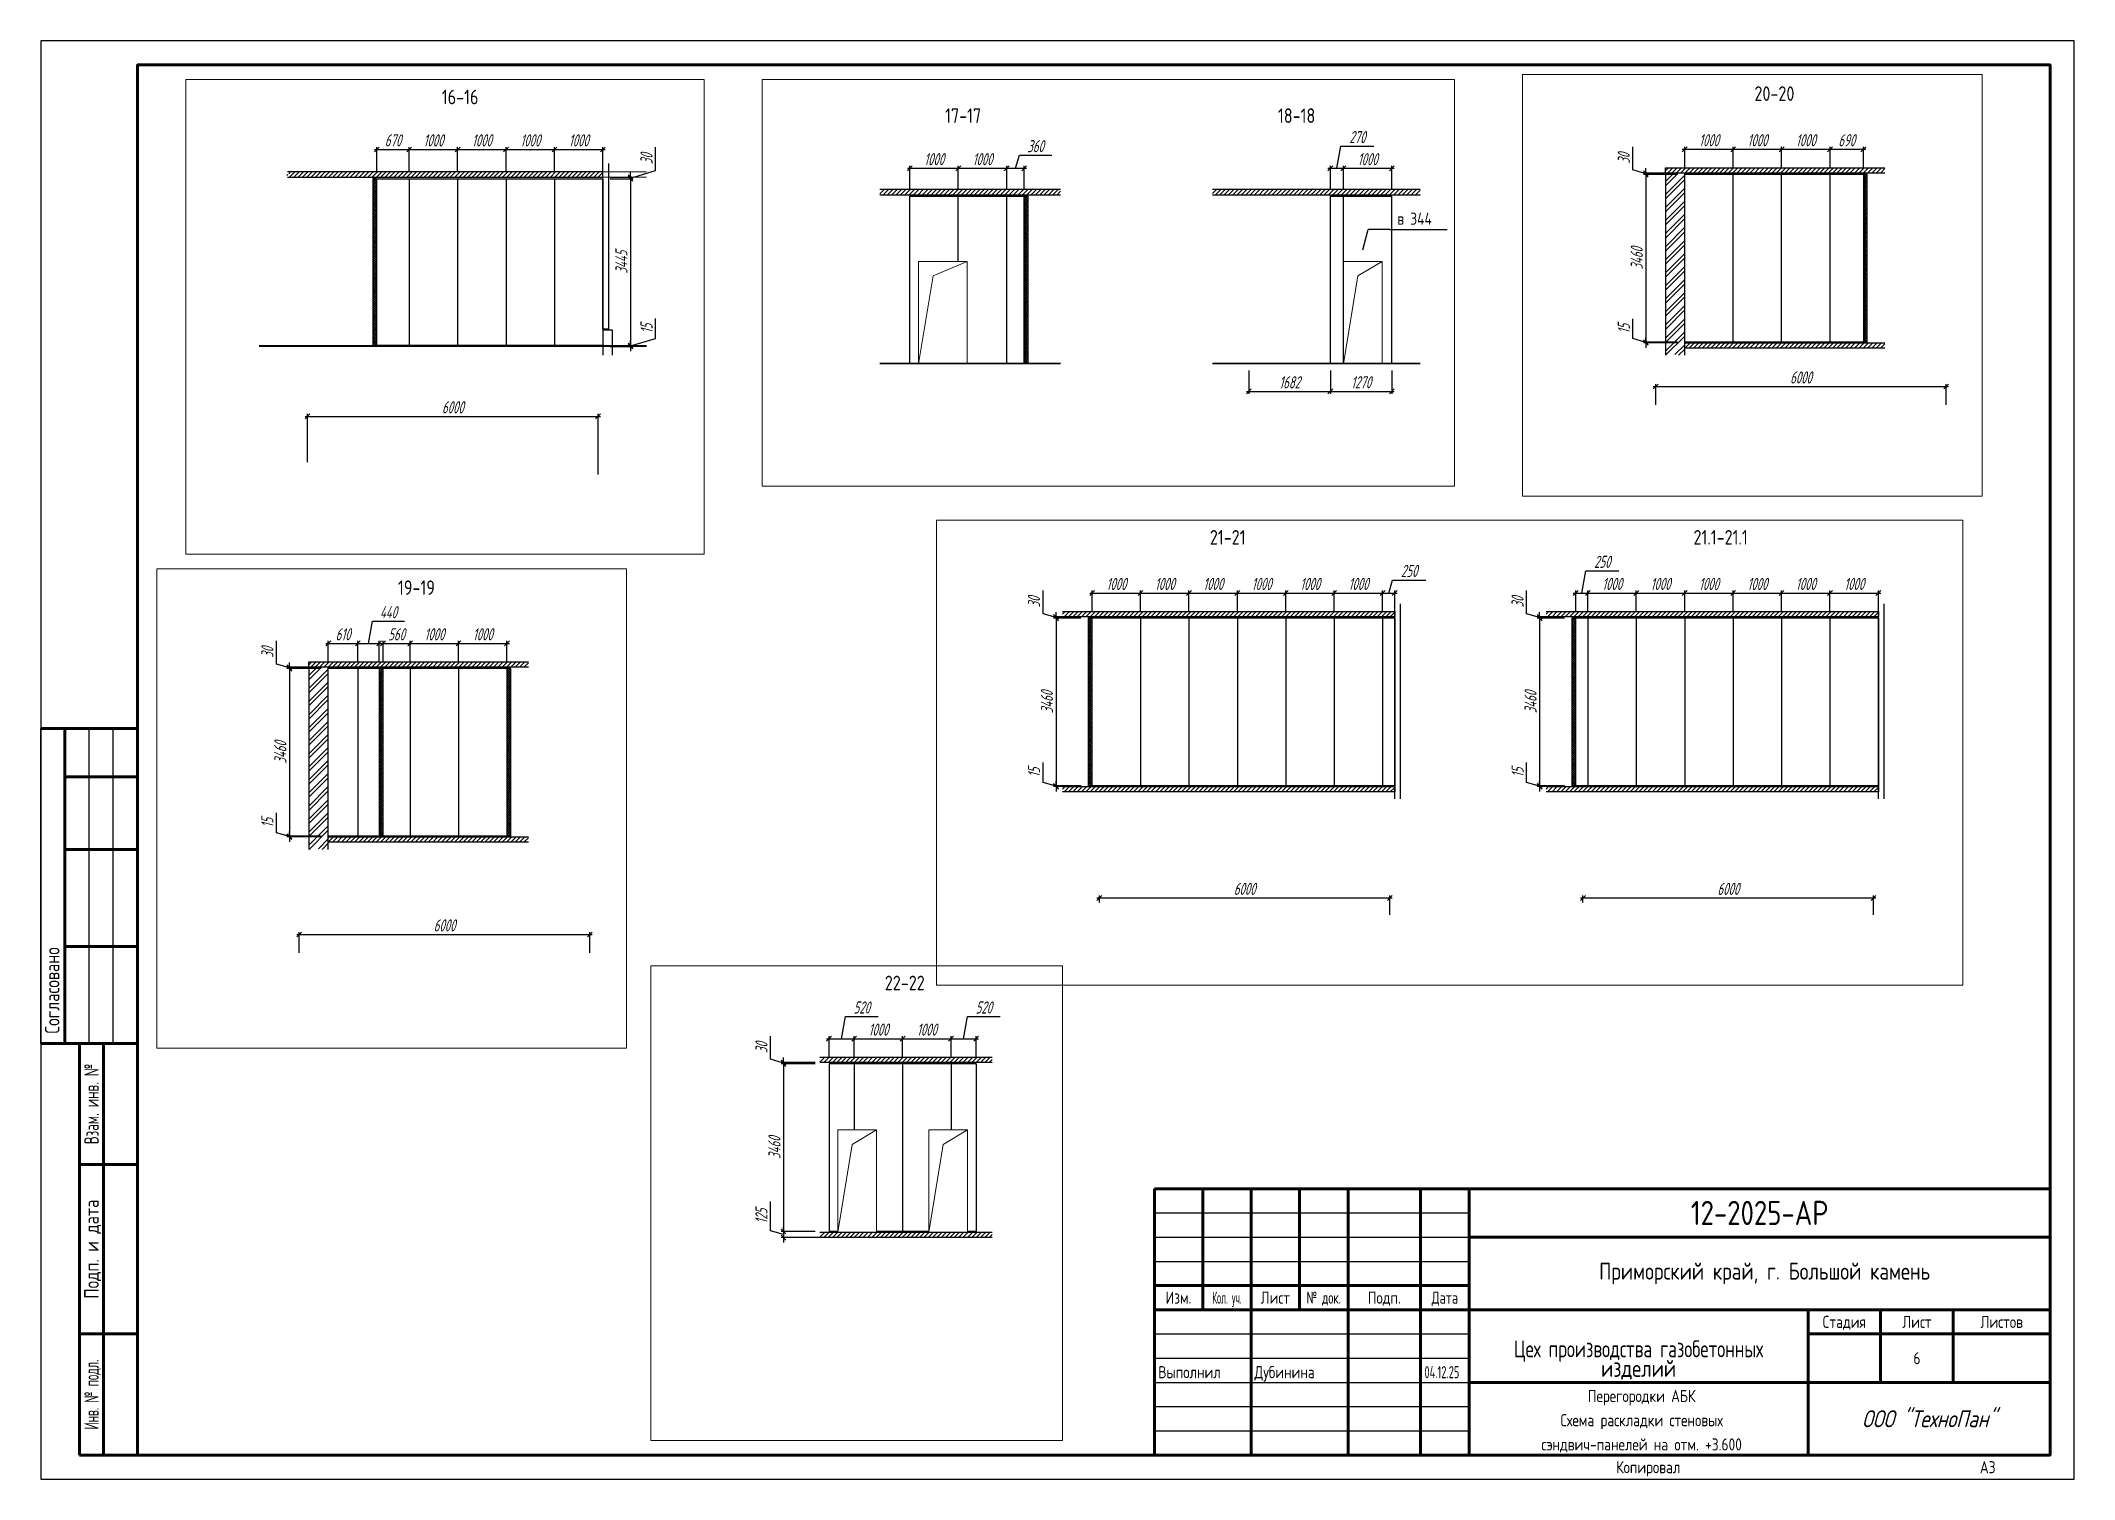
# Paper-space layout 'Лист6' of a CAD drawing. Header units: millimetres. Extents: x 0 to 420, y 0 to 297.
# The model-space entities are those that its viewports show. They can reach past a viewport. Long polylines and large blocks are cut down to what shows.
import ezdxf
from ezdxf.enums import TextEntityAlignment as Align

# ---------------------------------------------------------------- set-up
doc = ezdxf.new("R2010")
doc.units = ezdxf.units.MM
for name, color, linetype, lineweight in [('_Окна_двери', 131, 'Continuous', 15), ('_Оси', 90, 'Continuous', 13), ('_Размеры', 120, 'Continuous', 13), ('_Сендвичи', 230, 'Continuous', 30), ('_Стены', 7, 'Continuous', 30), ('_Сэндвичи штрих', 7, 'Continuous', 5), ('_Текст', 141, 'Continuous', 20), ('FORMAT', 7, 'Continuous', 25), ('выноска', 7, 'Continuous', 13), ('Нумерация 80мм', 31, 'Continuous', 35), ('тонкие', 221, 'Continuous', 13)]:
    doc.layers.add(name, color=color, linetype=linetype, lineweight=lineweight)
doc.styles.add('GOST 2.304', font='CS_Gost2304.shx')
doc.styles.add('Museo sans', font='CS_Gost2304.shx')
doc.styles.add('ГОСТ 2.304', font='CS_Gost2304.shx')
doc.styles.add('СПДС_размеры', font='spdswin.shx', dxfattribs={"width": 0.8, "oblique": 15})
doc.dimstyles.new('СПДС', dxfattribs={"dimtxt": 2.5, "dimasz": 1, "dimexe": 0.5, "dimexo": 1.5, "dimtad": 1, "dimdec": 0, "dimtxsty": 'СПДС_размеры', "dimblk": 'OBLIQUE', "dimcen": 2.5, "dimdle": 0.5, "dimadec": 8, "dimazin": 0, "dimtfac": 1, "dimtdec": 0, "dimtix": 1, "dimtmove": 0, "dimatfit": 3, "dimfxl": 1, "dimarcsym": 0})

psp = doc.layouts.new('Лист6')

# ---------------------------------------------------------------- texts
at = {"layer": 'FORMAT', "linetype": 'Continuous', "lineweight": 25, "style": 'GOST 2.304'}
psp.add_text('Согласовано', height=3, rotation=90, dxfattribs=at).set_placement((3.88, 92))
for s, width, p in [('Взам. инв. №', 0.8, (10.5, 77.5)), ('Инв. № подл.', 0.7, (10.5, 17.5))]:
    psp.add_text(s, height=3, rotation=90, dxfattribs=dict(at, width=width)).set_placement(p, align=Align.MIDDLE_CENTER)
psp.add_text('Подп. и дата', height=3, rotation=90, dxfattribs=at).set_placement((10.5, 47.5), align=Align.MIDDLE_CENTER)
for s, height, p in [('12-2025-АР', 5, (355, 54.99)), ('Изм.', 2.5, (235, 37.5)), ('Лист', 2.5, (255, 37.5)), ('Подп.', 2.5, (277.5, 37.5)), ('Стадия', 2.5, (372.5, 32.5)), ('Лист', 2.5, (387.5, 32.5)), ('Листов', 2.5, (405, 32.5)), ('6', 2.5, (387.5, 25)), ('изделий', 3.5, (330, 22.89))]:
    psp.add_text(s, height=height, dxfattribs=at).set_placement(p, align=Align.MIDDLE_CENTER)
at = {"layer": 'FORMAT', "linetype": 'Continuous', "lineweight": 25}
for s, height, style, p in [('Приморский край, г. Большой камень', 3.5, 'GOST 2.304', (356.05, 41.22)), ('Перегородки АБК', 2.5, 'GOST 2.304', (330.64, 15.95)), ('Схема раскладки стеновых', 2.5, 'GOST 2.304', (330.64, 10.95)), ('сэндвич-панелей на отм. +3.600', 2.5, 'GOST 2.304', (330.64, 5.95)), ('Копировал', 2.5, 'ГОСТ 2.304', (332, 1.25))]:
    psp.add_text(s, height=height, dxfattribs=dict(at, style=style)).set_placement(p, align=Align.CENTER)
at = {"layer": 'FORMAT', "linetype": 'Continuous', "lineweight": 25, "style": 'GOST 2.304'}
for s, height, width, p in [('Кол. уч.', 2.5, 0.65, (245, 37.5)), ('№ док.', 2.5, 0.8, (265, 37.5)), ('Дата', 2.5, 0.9, (290, 37.5)), ('Цех производства газобетонных', 3.5, 0.909512, (330, 26.94))]:
    psp.add_text(s, height=height, dxfattribs=dict(at, width=width)).set_placement(p, align=Align.MIDDLE_CENTER)
at = {"layer": 'FORMAT', "linetype": 'Continuous', "lineweight": 25}
for s, style, p in [('Выполнил', 'GOST 2.304', (230.82, 20.87)), ('Дубинина', 'GOST 2.304', (250.68, 20.87)), ('A3', 'ГОСТ 2.304', (400.5, 1.25))]:
    psp.add_text(s, height=2.5, dxfattribs=dict(at, style=style)).set_placement(p)
at = {"layer": 'FORMAT', "linetype": 'Continuous', "lineweight": 25, "style": 'GOST 2.304', "width": 0.77419}
psp.add_text('04.12.25', height=2.5, dxfattribs=at).set_placement((285.78, 20.87))
at = {"layer": 'FORMAT', "linetype": 'Continuous', "lineweight": 25, "style": 'GOST 2.304', "oblique": 15}
psp.add_text('ООО "ТехноПан"', height=3.5, dxfattribs=at).set_placement((390, 12.5), align=Align.MIDDLE_CENTER)

msp = doc.modelspace()

# ---------------------------------------------------------------- texts
at = {"layer": '_Текст', "linetype": 'Continuous', "ltscale": 100, "style": 'Museo sans'}
for s, p in [('16-16', (382906, -144321)), ('19-19', (141943, -158133)), ('20-20', (153397, -158133)), ('21-21', (172549, -158133)), ('21.1-21.1', (182537, -158133)), ('22-22', (196988, -158133)), ('17-17', (122114, -158537)), ('18-18', (128988, -158537))]:
    msp.add_text(s, height=300, dxfattribs=at).set_placement(p)
at = {"layer": 'Нумерация 80мм', "lineweight": 25, "ltscale": 100, "style": 'ГОСТ 2.304'}
msp.add_text('в 344', height=250, dxfattribs=at).set_placement((131451.4, -160640))

# ---------------------------------------------------------------- blocks, each defined once
blk = doc.blocks.new('_Oblique')
at = {"layer": 'выноска', "color": 0, "lineweight": -2}
blk.add_line((-0.5, -0.5), (0.5, 0.5), dxfattribs=at)
blk = doc.blocks.new('*D703')
at = {"layer": '_Оси', "color": 0, "lineweight": -2, "ltscale": 100, "transparency": 16777216}
for p, q in [((380082, -150764), (386182, -150764)), ((380132, -151712), (380132, -150714)), ((386132, -151962), (386132, -150714))]:
    blk.add_line(p, q, dxfattribs=at)
at = {"layer": 'Defpoints', "color": 0, "ltscale": 100, "transparency": 16777216}
for p in [(386132, -150764), (380132, -151862), (386132, -152112)]:
    blk.add_point(p, dxfattribs=at)
at = {"layer": '_Оси', "color": 0, "lineweight": -2, "ltscale": 100, "transparency": 16777216, "xscale": 100, "yscale": 100, "zscale": 100, "rotation": 180}
blk.add_blockref('_Oblique', (380132, -150764), dxfattribs=at)
at = {"layer": '_Оси', "color": 0, "lineweight": -2, "ltscale": 100, "transparency": 16777216, "xscale": 100, "yscale": 100, "zscale": 100}
blk.add_blockref('_Oblique', (386132, -150764), dxfattribs=at)
at = {"layer": '_Оси', "color": 0, "ltscale": 100, "transparency": 16777216, "insert": (383132, -150576.5), "char_height": 250, "attachment_point": 5, "style": 'СПДС_размеры'}
blk.add_mtext('6000', dxfattribs=at)
blk = doc.blocks.new('*D704')
at = {"layer": '_Размеры', "color": 0, "lineweight": -2, "ltscale": 100, "transparency": 16777216}
for p, q in [((387321, -145687), (387321, -145207)), ((386802, -145843), (387321, -145687)), ((386802, -145828), (386802, -145728)), ((386382, -145828), (386852, -145828)), ((386382, -145858), (386852, -145858)), ((386802, -145828), (386802, -145858)), ((386802, -145828), (386802, -145858)), ((386802, -145858), (386802, -145958))]:
    blk.add_line(p, q, dxfattribs=at)
at = {"layer": 'Defpoints', "color": 0, "ltscale": 100, "transparency": 16777216}
for p in [(386232, -145828), (386232, -145858), (386802, -145858)]:
    blk.add_point(p, dxfattribs=at)
at = {"layer": '_Размеры', "color": 0, "lineweight": -2, "ltscale": 100, "transparency": 16777216, "xscale": 100, "yscale": 100, "zscale": 100}
for p, rotation in [((386802, -145828), 270), ((386802, -145858), 90)]:
    blk.add_blockref('_Oblique', p, dxfattribs=dict(at, rotation=rotation))
at = {"layer": '_Размеры', "color": 0, "ltscale": 100, "transparency": 16777216, "insert": (387133, -145447), "char_height": 250, "attachment_point": 5, "rotation": 90, "style": 'СПДС_размеры'}
blk.add_mtext('30', dxfattribs=at)
blk = doc.blocks.new('*D705')
at = {"layer": '_Размеры', "color": 0, "lineweight": -2, "ltscale": 100, "transparency": 16777216}
for p, q in [((386382, -145858), (386852, -145858)), ((386802, -145808), (386802, -149353)), ((386382, -149303), (386852, -149303))]:
    blk.add_line(p, q, dxfattribs=at)
at = {"layer": 'Defpoints', "color": 0, "ltscale": 100, "transparency": 16777216}
for p in [(386232, -145858), (386232, -149303), (386802, -149303)]:
    blk.add_point(p, dxfattribs=at)
at = {"layer": '_Размеры', "color": 0, "lineweight": -2, "ltscale": 100, "transparency": 16777216, "xscale": 100, "yscale": 100, "zscale": 100}
for p, rotation in [((386802, -145858), 90), ((386802, -149303), 270)]:
    blk.add_blockref('_Oblique', p, dxfattribs=dict(at, rotation=rotation))
at = {"layer": '_Размеры', "color": 0, "ltscale": 100, "transparency": 16777216, "insert": (386614.5, -147580.5), "char_height": 250, "attachment_point": 5, "rotation": 90, "style": 'СПДС_размеры'}
blk.add_mtext('3445', dxfattribs=at)
blk = doc.blocks.new('*D706')
at = {"layer": '_Размеры', "color": 0, "lineweight": -2, "ltscale": 100, "transparency": 16777216}
for p, q in [((387321, -149155), (387321, -148744)), ((386382, -149303), (386852, -149303)), ((386382, -149318), (386852, -149318)), ((386802, -149310), (387321, -149155)), ((386802, -149303), (386802, -149203)), ((386802, -149303), (386802, -149318)), ((386802, -149303), (386802, -149318)), ((386802, -149318), (386802, -149418))]:
    blk.add_line(p, q, dxfattribs=at)
at = {"layer": 'Defpoints', "color": 0, "ltscale": 100, "transparency": 16777216}
for p in [(386232, -149303), (386232, -149318), (386802, -149318)]:
    blk.add_point(p, dxfattribs=at)
at = {"layer": '_Размеры', "color": 0, "lineweight": -2, "ltscale": 100, "transparency": 16777216, "xscale": 100, "yscale": 100, "zscale": 100}
for p, rotation in [((386802, -149303), 270), ((386802, -149318), 90)]:
    blk.add_blockref('_Oblique', p, dxfattribs=dict(at, rotation=rotation))
at = {"layer": '_Размеры', "color": 0, "ltscale": 100, "transparency": 16777216, "insert": (387133, -148949), "char_height": 250, "attachment_point": 5, "rotation": 90, "style": 'СПДС_размеры'}
blk.add_mtext('15', dxfattribs=at)
blk = doc.blocks.new('*D712')
at = {"layer": '_Размеры', "color": 0, "lineweight": -2, "ltscale": 100, "transparency": 16777216}
for p, q in [((381512, -145253), (382282, -145253)), ((381562, -145708), (381562, -145203)), ((382232, -145708), (382232, -145203))]:
    blk.add_line(p, q, dxfattribs=at)
at = {"layer": 'Defpoints', "color": 0, "ltscale": 100, "transparency": 16777216}
for p in [(382232, -145253), (381562, -145858), (382232, -145858)]:
    blk.add_point(p, dxfattribs=at)
at = {"layer": '_Размеры', "color": 0, "lineweight": -2, "ltscale": 100, "transparency": 16777216, "xscale": 100, "yscale": 100, "zscale": 100, "rotation": 180}
blk.add_blockref('_Oblique', (381562, -145253), dxfattribs=at)
at = {"layer": '_Размеры', "color": 0, "lineweight": -2, "ltscale": 100, "transparency": 16777216, "xscale": 100, "yscale": 100, "zscale": 100}
blk.add_blockref('_Oblique', (382232, -145253), dxfattribs=at)
at = {"layer": '_Размеры', "color": 0, "ltscale": 100, "transparency": 16777216, "insert": (381897, -145065.5), "char_height": 250, "attachment_point": 5, "style": 'СПДС_размеры'}
blk.add_mtext('670', dxfattribs=at)
blk = doc.blocks.new('*D713')
at = {"layer": '_Размеры', "color": 0, "lineweight": -2, "ltscale": 100, "transparency": 16777216}
for p, q in [((382182, -145253), (383282, -145253)), ((382232, -145708), (382232, -145203)), ((383232, -145708), (383232, -145203))]:
    blk.add_line(p, q, dxfattribs=at)
at = {"layer": 'Defpoints', "color": 0, "ltscale": 100, "transparency": 16777216}
for p in [(383232, -145253), (382232, -145858), (383232, -145858)]:
    blk.add_point(p, dxfattribs=at)
at = {"layer": '_Размеры', "color": 0, "lineweight": -2, "ltscale": 100, "transparency": 16777216, "xscale": 100, "yscale": 100, "zscale": 100, "rotation": 180}
blk.add_blockref('_Oblique', (382232, -145253), dxfattribs=at)
at = {"layer": '_Размеры', "color": 0, "lineweight": -2, "ltscale": 100, "transparency": 16777216, "xscale": 100, "yscale": 100, "zscale": 100}
blk.add_blockref('_Oblique', (383232, -145253), dxfattribs=at)
at = {"layer": '_Размеры', "color": 0, "ltscale": 100, "transparency": 16777216, "insert": (382732, -145065.5), "char_height": 250, "attachment_point": 5, "style": 'СПДС_размеры'}
blk.add_mtext('1000', dxfattribs=at)
blk = doc.blocks.new('*D714')
at = {"layer": '_Размеры', "color": 0, "lineweight": -2, "ltscale": 100, "transparency": 16777216}
for p, q in [((383182, -145253), (384282, -145253)), ((383232, -145708), (383232, -145203)), ((384232, -145708), (384232, -145203))]:
    blk.add_line(p, q, dxfattribs=at)
at = {"layer": 'Defpoints', "color": 0, "ltscale": 100, "transparency": 16777216}
for p in [(384232, -145253), (383232, -145858), (384232, -145858)]:
    blk.add_point(p, dxfattribs=at)
at = {"layer": '_Размеры', "color": 0, "lineweight": -2, "ltscale": 100, "transparency": 16777216, "xscale": 100, "yscale": 100, "zscale": 100, "rotation": 180}
blk.add_blockref('_Oblique', (383232, -145253), dxfattribs=at)
at = {"layer": '_Размеры', "color": 0, "lineweight": -2, "ltscale": 100, "transparency": 16777216, "xscale": 100, "yscale": 100, "zscale": 100}
blk.add_blockref('_Oblique', (384232, -145253), dxfattribs=at)
at = {"layer": '_Размеры', "color": 0, "ltscale": 100, "transparency": 16777216, "insert": (383732, -145065.5), "char_height": 250, "attachment_point": 5, "style": 'СПДС_размеры'}
blk.add_mtext('1000', dxfattribs=at)
blk = doc.blocks.new('*D715')
at = {"layer": '_Размеры', "color": 0, "lineweight": -2, "ltscale": 100, "transparency": 16777216}
for p, q in [((384182, -145253), (385282, -145253)), ((384232, -145708), (384232, -145203)), ((385232, -145708), (385232, -145203))]:
    blk.add_line(p, q, dxfattribs=at)
at = {"layer": 'Defpoints', "color": 0, "ltscale": 100, "transparency": 16777216}
for p in [(385232, -145253), (384232, -145858), (385232, -145858)]:
    blk.add_point(p, dxfattribs=at)
at = {"layer": '_Размеры', "color": 0, "lineweight": -2, "ltscale": 100, "transparency": 16777216, "xscale": 100, "yscale": 100, "zscale": 100, "rotation": 180}
blk.add_blockref('_Oblique', (384232, -145253), dxfattribs=at)
at = {"layer": '_Размеры', "color": 0, "lineweight": -2, "ltscale": 100, "transparency": 16777216, "xscale": 100, "yscale": 100, "zscale": 100}
blk.add_blockref('_Oblique', (385232, -145253), dxfattribs=at)
at = {"layer": '_Размеры', "color": 0, "ltscale": 100, "transparency": 16777216, "insert": (384732, -145065.5), "char_height": 250, "attachment_point": 5, "style": 'СПДС_размеры'}
blk.add_mtext('1000', dxfattribs=at)
blk = doc.blocks.new('*D716')
at = {"layer": '_Размеры', "color": 0, "lineweight": -2, "ltscale": 100, "transparency": 16777216}
for p, q in [((385182, -145253), (386282, -145253)), ((385232, -145708), (385232, -145203)), ((386232, -145708), (386232, -145203))]:
    blk.add_line(p, q, dxfattribs=at)
at = {"layer": 'Defpoints', "color": 0, "ltscale": 100, "transparency": 16777216}
for p in [(386232, -145253), (385232, -145858), (386232, -145858)]:
    blk.add_point(p, dxfattribs=at)
at = {"layer": '_Размеры', "color": 0, "lineweight": -2, "ltscale": 100, "transparency": 16777216, "xscale": 100, "yscale": 100, "zscale": 100, "rotation": 180}
blk.add_blockref('_Oblique', (385232, -145253), dxfattribs=at)
at = {"layer": '_Размеры', "color": 0, "lineweight": -2, "ltscale": 100, "transparency": 16777216, "xscale": 100, "yscale": 100, "zscale": 100}
blk.add_blockref('_Oblique', (386232, -145253), dxfattribs=at)
at = {"layer": '_Размеры', "color": 0, "ltscale": 100, "transparency": 16777216, "insert": (385732, -145065.5), "char_height": 250, "attachment_point": 5, "style": 'СПДС_размеры'}
blk.add_mtext('1000', dxfattribs=at)
blk = doc.blocks.new('*U479')
at = {"color": 0, "ltscale": 100}
blk.add_lwpolyline([(0, 0), (1000, 0), (1000, 2115), (0, 2115)], close=True, dxfattribs=at)
blk.add_lwpolyline([(1000, 2115), (300, 1815), (0, 0)], dxfattribs=at)
blk = doc.blocks.new('*D717')
at = {"layer": '_Размеры', "color": 0, "lineweight": -2, "ltscale": 100, "transparency": 16777216}
for p, q in [((121336, -159473), (122436, -159473)), ((121386, -159900), (121386, -159423)), ((122386, -159900), (122386, -159423))]:
    blk.add_line(p, q, dxfattribs=at)
at = {"layer": 'Defpoints', "color": 0, "ltscale": 100, "transparency": 16777216}
for p in [(122386, -159473), (121386, -160050), (122386, -160050)]:
    blk.add_point(p, dxfattribs=at)
at = {"layer": '_Размеры', "color": 0, "lineweight": -2, "ltscale": 100, "transparency": 16777216, "xscale": 100, "yscale": 100, "zscale": 100, "rotation": 180}
blk.add_blockref('_Oblique', (121386, -159473), dxfattribs=at)
at = {"layer": '_Размеры', "color": 0, "lineweight": -2, "ltscale": 100, "transparency": 16777216, "xscale": 100, "yscale": 100, "zscale": 100}
blk.add_blockref('_Oblique', (122386, -159473), dxfattribs=at)
at = {"layer": '_Размеры', "color": 0, "ltscale": 100, "transparency": 16777216, "insert": (121886, -159285.5), "char_height": 250, "attachment_point": 5, "style": 'СПДС_размеры'}
blk.add_mtext('1000', dxfattribs=at)
blk = doc.blocks.new('*D718')
at = {"layer": '_Размеры', "color": 0, "lineweight": -2, "ltscale": 100, "transparency": 16777216}
for p, q in [((122336, -159473), (123436, -159473)), ((122386, -159900), (122386, -159423)), ((123386, -159900), (123386, -159423))]:
    blk.add_line(p, q, dxfattribs=at)
at = {"layer": 'Defpoints', "color": 0, "ltscale": 100, "transparency": 16777216}
for p in [(123386, -159473), (122386, -160050), (123386, -160050)]:
    blk.add_point(p, dxfattribs=at)
at = {"layer": '_Размеры', "color": 0, "lineweight": -2, "ltscale": 100, "transparency": 16777216, "xscale": 100, "yscale": 100, "zscale": 100, "rotation": 180}
blk.add_blockref('_Oblique', (122386, -159473), dxfattribs=at)
at = {"layer": '_Размеры', "color": 0, "lineweight": -2, "ltscale": 100, "transparency": 16777216, "xscale": 100, "yscale": 100, "zscale": 100}
blk.add_blockref('_Oblique', (123386, -159473), dxfattribs=at)
at = {"layer": '_Размеры', "color": 0, "ltscale": 100, "transparency": 16777216, "insert": (122886, -159285.5), "char_height": 250, "attachment_point": 5, "style": 'СПДС_размеры'}
blk.add_mtext('1000', dxfattribs=at)
blk = doc.blocks.new('*D719')
at = {"layer": '_Размеры', "color": 0, "lineweight": -2, "ltscale": 100, "transparency": 16777216}
for p, q in [((123336, -159473), (123796, -159473)), ((123386, -159900), (123386, -159423)), ((123566, -159473), (123647, -159204)), ((123647, -159204), (124318, -159204)), ((123746, -159900), (123746, -159423))]:
    blk.add_line(p, q, dxfattribs=at)
at = {"layer": 'Defpoints', "color": 0, "ltscale": 100, "transparency": 16777216}
for p in [(123746, -159473), (123386, -160050), (123746, -160050)]:
    blk.add_point(p, dxfattribs=at)
at = {"layer": '_Размеры', "color": 0, "lineweight": -2, "ltscale": 100, "transparency": 16777216, "xscale": 100, "yscale": 100, "zscale": 100, "rotation": 180}
blk.add_blockref('_Oblique', (123386, -159473), dxfattribs=at)
at = {"layer": '_Размеры', "color": 0, "lineweight": -2, "ltscale": 100, "transparency": 16777216, "xscale": 100, "yscale": 100, "zscale": 100}
blk.add_blockref('_Oblique', (123746, -159473), dxfattribs=at)
at = {"layer": '_Размеры', "color": 0, "ltscale": 100, "transparency": 16777216, "insert": (123982, -159017), "char_height": 250, "attachment_point": 5, "style": 'СПДС_размеры'}
blk.add_mtext('360', dxfattribs=at)
blk = doc.blocks.new('*U480')
at = {"color": 0, "ltscale": 100}
blk.add_lwpolyline([(0, 0), (800, 0), (800, 2115), (0, 2115)], close=True, dxfattribs=at)
blk.add_lwpolyline([(800, 2115), (300, 1815), (0, 0)], dxfattribs=at)
blk = doc.blocks.new('*D724')
at = {"layer": '_Размеры', "color": 0, "lineweight": -2, "ltscale": 100, "transparency": 16777216}
for p, q in [((130205, -159473), (130286, -159017)), ((130286, -159017), (130970, -159017)), ((130020, -159473), (130390, -159473)), ((130070, -159900), (130070, -159423)), ((130340, -159900), (130340, -159423))]:
    blk.add_line(p, q, dxfattribs=at)
at = {"layer": 'Defpoints', "color": 0, "ltscale": 100, "transparency": 16777216}
for p in [(130340, -159473), (130070, -160050), (130340, -160050)]:
    blk.add_point(p, dxfattribs=at)
at = {"layer": '_Размеры', "color": 0, "lineweight": -2, "ltscale": 100, "transparency": 16777216, "xscale": 100, "yscale": 100, "zscale": 100, "rotation": 180}
blk.add_blockref('_Oblique', (130070, -159473), dxfattribs=at)
at = {"layer": '_Размеры', "color": 0, "lineweight": -2, "ltscale": 100, "transparency": 16777216, "xscale": 100, "yscale": 100, "zscale": 100}
blk.add_blockref('_Oblique', (130340, -159473), dxfattribs=at)
at = {"layer": '_Размеры', "color": 0, "ltscale": 100, "transparency": 16777216, "insert": (130628, -158829), "char_height": 250, "attachment_point": 5, "style": 'СПДС_размеры'}
blk.add_mtext('270', dxfattribs=at)
blk = doc.blocks.new('*D725')
at = {"layer": '_Размеры', "color": 0, "lineweight": -2, "ltscale": 100, "transparency": 16777216}
for p, q in [((130290, -159473), (131390, -159473)), ((130340, -159900), (130340, -159423)), ((131340, -159900), (131340, -159423))]:
    blk.add_line(p, q, dxfattribs=at)
at = {"layer": 'Defpoints', "color": 0, "ltscale": 100, "transparency": 16777216}
for p in [(131340, -159473), (130340, -160050), (131340, -160050)]:
    blk.add_point(p, dxfattribs=at)
at = {"layer": '_Размеры', "color": 0, "lineweight": -2, "ltscale": 100, "transparency": 16777216, "xscale": 100, "yscale": 100, "zscale": 100, "rotation": 180}
blk.add_blockref('_Oblique', (130340, -159473), dxfattribs=at)
at = {"layer": '_Размеры', "color": 0, "lineweight": -2, "ltscale": 100, "transparency": 16777216, "xscale": 100, "yscale": 100, "zscale": 100}
blk.add_blockref('_Oblique', (131340, -159473), dxfattribs=at)
at = {"layer": '_Размеры', "color": 0, "ltscale": 100, "transparency": 16777216, "insert": (130840, -159285.5), "char_height": 250, "attachment_point": 5, "style": 'СПДС_размеры'}
blk.add_mtext('1000', dxfattribs=at)
blk = doc.blocks.new('*D726')
at = {"layer": '_Размеры', "color": 0, "lineweight": -2, "ltscale": 100, "transparency": 16777216}
for p, q in [((128388, -163645), (128388, -164129)), ((130070, -163645), (130070, -164129)), ((128338, -164079), (130120, -164079))]:
    blk.add_line(p, q, dxfattribs=at)
at = {"layer": 'Defpoints', "color": 0, "ltscale": 100, "transparency": 16777216}
for p in [(128388, -163495), (130070, -163495), (130070, -164079)]:
    blk.add_point(p, dxfattribs=at)
at = {"layer": '_Размеры', "color": 0, "lineweight": -2, "ltscale": 100, "transparency": 16777216, "xscale": 100, "yscale": 100, "zscale": 100, "rotation": 180}
blk.add_blockref('_Oblique', (128388, -164079), dxfattribs=at)
at = {"layer": '_Размеры', "color": 0, "lineweight": -2, "ltscale": 100, "transparency": 16777216, "xscale": 100, "yscale": 100, "zscale": 100}
blk.add_blockref('_Oblique', (130070, -164079), dxfattribs=at)
at = {"layer": '_Размеры', "color": 0, "ltscale": 100, "transparency": 16777216, "insert": (129229, -163892), "char_height": 250, "attachment_point": 5, "style": 'СПДС_размеры'}
blk.add_mtext('1682', dxfattribs=at)
blk = doc.blocks.new('*D727')
at = {"layer": '_Размеры', "color": 0, "lineweight": -2, "ltscale": 100, "transparency": 16777216}
for p, q in [((130070, -163645), (130070, -164129)), ((131340, -163645), (131340, -164129)), ((130020, -164079), (131390, -164079))]:
    blk.add_line(p, q, dxfattribs=at)
at = {"layer": 'Defpoints', "color": 0, "ltscale": 100, "transparency": 16777216}
for p in [(130070, -163495), (131340, -163495), (131340, -164079)]:
    blk.add_point(p, dxfattribs=at)
at = {"layer": '_Размеры', "color": 0, "lineweight": -2, "ltscale": 100, "transparency": 16777216, "xscale": 100, "yscale": 100, "zscale": 100, "rotation": 180}
blk.add_blockref('_Oblique', (130070, -164079), dxfattribs=at)
at = {"layer": '_Размеры', "color": 0, "lineweight": -2, "ltscale": 100, "transparency": 16777216, "xscale": 100, "yscale": 100, "zscale": 100}
blk.add_blockref('_Oblique', (131340, -164079), dxfattribs=at)
at = {"layer": '_Размеры', "color": 0, "ltscale": 100, "transparency": 16777216, "insert": (130705, -163891.5), "char_height": 250, "attachment_point": 5, "style": 'СПДС_размеры'}
blk.add_mtext('1270', dxfattribs=at)
blk = doc.blocks.new('*D729')
at = {"layer": '_Оси', "color": 0, "lineweight": -2, "ltscale": 100, "transparency": 16777216}
for p, q in [((139854, -165143), (145954, -165143)), ((139904, -165524), (139904, -165093)), ((145904, -165524), (145904, -165093))]:
    blk.add_line(p, q, dxfattribs=at)
at = {"layer": 'Defpoints', "color": 0, "ltscale": 100, "transparency": 16777216}
for p in [(145904, -165143), (139904, -165674), (145904, -165674)]:
    blk.add_point(p, dxfattribs=at)
at = {"layer": '_Оси', "color": 0, "lineweight": -2, "ltscale": 100, "transparency": 16777216, "xscale": 100, "yscale": 100, "zscale": 100, "rotation": 180}
blk.add_blockref('_Oblique', (139904, -165143), dxfattribs=at)
at = {"layer": '_Оси', "color": 0, "lineweight": -2, "ltscale": 100, "transparency": 16777216, "xscale": 100, "yscale": 100, "zscale": 100}
blk.add_blockref('_Oblique', (145904, -165143), dxfattribs=at)
at = {"layer": '_Оси', "color": 0, "ltscale": 100, "transparency": 16777216, "insert": (142904, -164955.5), "char_height": 250, "attachment_point": 5, "style": 'СПДС_размеры'}
blk.add_mtext('6000', dxfattribs=at)
blk = doc.blocks.new('*D737')
at = {"layer": '_Размеры', "color": 0, "lineweight": -2, "ltscale": 100, "transparency": 16777216}
for p, q in [((139432, -159559), (139432, -159079)), ((139701, -159640), (139432, -159559)), ((139701, -159625), (139701, -159525)), ((140354, -159625), (139651, -159625)), ((140354, -159655), (139651, -159655)), ((139701, -159625), (139701, -159655)), ((139701, -159625), (139701, -159655)), ((139701, -159655), (139701, -159755))]:
    blk.add_line(p, q, dxfattribs=at)
at = {"layer": 'Defpoints', "color": 0, "ltscale": 100, "transparency": 16777216}
for p in [(139701, -159655), (140504, -159625), (140504, -159655)]:
    blk.add_point(p, dxfattribs=at)
at = {"layer": '_Размеры', "color": 0, "lineweight": -2, "ltscale": 100, "transparency": 16777216, "xscale": 100, "yscale": 100, "zscale": 100}
for p, rotation in [((139701, -159625), 270), ((139701, -159655), 90)]:
    blk.add_blockref('_Oblique', p, dxfattribs=dict(at, rotation=rotation))
at = {"layer": '_Размеры', "color": 0, "ltscale": 100, "transparency": 16777216, "insert": (139245, -159319), "char_height": 250, "attachment_point": 5, "rotation": 90, "style": 'СПДС_размеры'}
blk.add_mtext('30', dxfattribs=at)
blk = doc.blocks.new('*D738')
at = {"layer": '_Размеры', "color": 0, "lineweight": -2, "ltscale": 100, "transparency": 16777216}
for p, q in [((140354, -159655), (139651, -159655)), ((139701, -159605), (139701, -163165)), ((140354, -163115), (139651, -163115))]:
    blk.add_line(p, q, dxfattribs=at)
at = {"layer": 'Defpoints', "color": 0, "ltscale": 100, "transparency": 16777216}
for p in [(140504, -159655), (139701, -163115), (140504, -163115)]:
    blk.add_point(p, dxfattribs=at)
at = {"layer": '_Размеры', "color": 0, "lineweight": -2, "ltscale": 100, "transparency": 16777216, "xscale": 100, "yscale": 100, "zscale": 100}
for p, rotation in [((139701, -159655), 90), ((139701, -163115), 270)]:
    blk.add_blockref('_Oblique', p, dxfattribs=dict(at, rotation=rotation))
at = {"layer": '_Размеры', "color": 0, "ltscale": 100, "transparency": 16777216, "insert": (139513.5, -161385), "char_height": 250, "attachment_point": 5, "rotation": 90, "style": 'СПДС_размеры'}
blk.add_mtext('3460', dxfattribs=at)
blk = doc.blocks.new('*D739')
at = {"layer": '_Размеры', "color": 0, "lineweight": -2, "ltscale": 100, "transparency": 16777216}
for p, q in [((139432, -163042), (139432, -162631)), ((139701, -163122), (139432, -163042)), ((140354, -163115), (139651, -163115)), ((140354, -163130), (139651, -163130)), ((139701, -163115), (139701, -163015)), ((139701, -163115), (139701, -163130)), ((139701, -163115), (139701, -163130)), ((139701, -163130), (139701, -163230))]:
    blk.add_line(p, q, dxfattribs=at)
at = {"layer": 'Defpoints', "color": 0, "ltscale": 100, "transparency": 16777216}
for p in [(139701, -163130), (140504, -163115), (140504, -163130)]:
    blk.add_point(p, dxfattribs=at)
at = {"layer": '_Размеры', "color": 0, "lineweight": -2, "ltscale": 100, "transparency": 16777216, "xscale": 100, "yscale": 100, "zscale": 100}
for p, rotation in [((139701, -163115), 270), ((139701, -163130), 90)]:
    blk.add_blockref('_Oblique', p, dxfattribs=dict(at, rotation=rotation))
at = {"layer": '_Размеры', "color": 0, "ltscale": 100, "transparency": 16777216, "insert": (139245, -162836), "char_height": 250, "attachment_point": 5, "rotation": 90, "style": 'СПДС_размеры'}
blk.add_mtext('15', dxfattribs=at)
blk = doc.blocks.new('*D740')
at = {"layer": '_Размеры', "color": 0, "lineweight": -2, "ltscale": 100, "transparency": 16777216}
for p, q in [((140454, -159133), (141164, -159133)), ((140504, -159505), (140504, -159083)), ((141114, -159505), (141114, -159083))]:
    blk.add_line(p, q, dxfattribs=at)
at = {"layer": 'Defpoints', "color": 0, "ltscale": 100, "transparency": 16777216}
for p in [(141114, -159133), (140504, -159655), (141114, -159655)]:
    blk.add_point(p, dxfattribs=at)
at = {"layer": '_Размеры', "color": 0, "lineweight": -2, "ltscale": 100, "transparency": 16777216, "xscale": 100, "yscale": 100, "zscale": 100, "rotation": 180}
blk.add_blockref('_Oblique', (140504, -159133), dxfattribs=at)
at = {"layer": '_Размеры', "color": 0, "lineweight": -2, "ltscale": 100, "transparency": 16777216, "xscale": 100, "yscale": 100, "zscale": 100}
blk.add_blockref('_Oblique', (141114, -159133), dxfattribs=at)
at = {"layer": '_Размеры', "color": 0, "ltscale": 100, "transparency": 16777216, "insert": (140809, -158945.5), "char_height": 250, "attachment_point": 5, "style": 'СПДС_размеры'}
blk.add_mtext('610', dxfattribs=at)
blk = doc.blocks.new('*D741')
at = {"layer": '_Размеры', "color": 0, "lineweight": -2, "ltscale": 100, "transparency": 16777216}
for p, q in [((141334, -159133), (141415, -158677)), ((141415, -158677), (142076, -158677)), ((141064, -159133), (141604, -159133)), ((141114, -159505), (141114, -159083)), ((141554, -159505), (141554, -159083))]:
    blk.add_line(p, q, dxfattribs=at)
at = {"layer": 'Defpoints', "color": 0, "ltscale": 100, "transparency": 16777216}
for p in [(141554, -159133), (141114, -159655), (141554, -159655)]:
    blk.add_point(p, dxfattribs=at)
at = {"layer": '_Размеры', "color": 0, "lineweight": -2, "ltscale": 100, "transparency": 16777216, "xscale": 100, "yscale": 100, "zscale": 100, "rotation": 180}
blk.add_blockref('_Oblique', (141114, -159133), dxfattribs=at)
at = {"layer": '_Размеры', "color": 0, "lineweight": -2, "ltscale": 100, "transparency": 16777216, "xscale": 100, "yscale": 100, "zscale": 100}
blk.add_blockref('_Oblique', (141554, -159133), dxfattribs=at)
at = {"layer": '_Размеры', "color": 0, "ltscale": 100, "transparency": 16777216, "insert": (141745, -158489), "char_height": 250, "attachment_point": 5, "style": 'СПДС_размеры'}
blk.add_mtext('440', dxfattribs=at)
blk = doc.blocks.new('*D742')
at = {"layer": '_Размеры', "color": 0, "lineweight": -2, "ltscale": 100, "transparency": 16777216}
for p, q in [((141584, -159133), (142244, -159133)), ((141634, -159505), (141634, -159083)), ((142194, -159505), (142194, -159083))]:
    blk.add_line(p, q, dxfattribs=at)
at = {"layer": 'Defpoints', "color": 0, "ltscale": 100, "transparency": 16777216}
for p in [(142194, -159133), (141634, -159655), (142194, -159655)]:
    blk.add_point(p, dxfattribs=at)
at = {"layer": '_Размеры', "color": 0, "lineweight": -2, "ltscale": 100, "transparency": 16777216, "xscale": 100, "yscale": 100, "zscale": 100, "rotation": 180}
blk.add_blockref('_Oblique', (141634, -159133), dxfattribs=at)
at = {"layer": '_Размеры', "color": 0, "lineweight": -2, "ltscale": 100, "transparency": 16777216, "xscale": 100, "yscale": 100, "zscale": 100}
blk.add_blockref('_Oblique', (142194, -159133), dxfattribs=at)
at = {"layer": '_Размеры', "color": 0, "ltscale": 100, "transparency": 16777216, "insert": (141914, -158945.5), "char_height": 250, "attachment_point": 5, "style": 'СПДС_размеры'}
blk.add_mtext('560', dxfattribs=at)
blk = doc.blocks.new('*D743')
at = {"layer": '_Размеры', "color": 0, "lineweight": -2, "ltscale": 100, "transparency": 16777216}
for p, q in [((142144, -159133), (143244, -159133)), ((142194, -159505), (142194, -159083)), ((143194, -159505), (143194, -159083))]:
    blk.add_line(p, q, dxfattribs=at)
at = {"layer": 'Defpoints', "color": 0, "ltscale": 100, "transparency": 16777216}
for p in [(143194, -159133), (142194, -159655), (143194, -159655)]:
    blk.add_point(p, dxfattribs=at)
at = {"layer": '_Размеры', "color": 0, "lineweight": -2, "ltscale": 100, "transparency": 16777216, "xscale": 100, "yscale": 100, "zscale": 100, "rotation": 180}
blk.add_blockref('_Oblique', (142194, -159133), dxfattribs=at)
at = {"layer": '_Размеры', "color": 0, "lineweight": -2, "ltscale": 100, "transparency": 16777216, "xscale": 100, "yscale": 100, "zscale": 100}
blk.add_blockref('_Oblique', (143194, -159133), dxfattribs=at)
at = {"layer": '_Размеры', "color": 0, "ltscale": 100, "transparency": 16777216, "insert": (142694, -158945.5), "char_height": 250, "attachment_point": 5, "style": 'СПДС_размеры'}
blk.add_mtext('1000', dxfattribs=at)
blk = doc.blocks.new('*D744')
at = {"layer": '_Размеры', "color": 0, "lineweight": -2, "ltscale": 100, "transparency": 16777216}
for p, q in [((143144, -159133), (144244, -159133)), ((143194, -159505), (143194, -159083)), ((144194, -159505), (144194, -159083))]:
    blk.add_line(p, q, dxfattribs=at)
at = {"layer": 'Defpoints', "color": 0, "ltscale": 100, "transparency": 16777216}
for p in [(144194, -159133), (143194, -159655), (144194, -159655)]:
    blk.add_point(p, dxfattribs=at)
at = {"layer": '_Размеры', "color": 0, "lineweight": -2, "ltscale": 100, "transparency": 16777216, "xscale": 100, "yscale": 100, "zscale": 100, "rotation": 180}
blk.add_blockref('_Oblique', (143194, -159133), dxfattribs=at)
at = {"layer": '_Размеры', "color": 0, "lineweight": -2, "ltscale": 100, "transparency": 16777216, "xscale": 100, "yscale": 100, "zscale": 100}
blk.add_blockref('_Oblique', (144194, -159133), dxfattribs=at)
at = {"layer": '_Размеры', "color": 0, "ltscale": 100, "transparency": 16777216, "insert": (143694, -158945.5), "char_height": 250, "attachment_point": 5, "style": 'СПДС_размеры'}
blk.add_mtext('1000', dxfattribs=at)
blk = doc.blocks.new('*D745')
at = {"layer": '_Оси', "color": 0, "lineweight": -2, "ltscale": 100, "transparency": 16777216}
for p, q in [((151308, -164030), (157408, -164030)), ((151358, -164411), (151358, -163980)), ((157358, -164411), (157358, -163980))]:
    blk.add_line(p, q, dxfattribs=at)
at = {"layer": 'Defpoints', "color": 0, "ltscale": 100, "transparency": 16777216}
for p in [(157358, -164030), (151358, -164561), (157358, -164561)]:
    blk.add_point(p, dxfattribs=at)
at = {"layer": '_Оси', "color": 0, "lineweight": -2, "ltscale": 100, "transparency": 16777216, "xscale": 100, "yscale": 100, "zscale": 100, "rotation": 180}
blk.add_blockref('_Oblique', (151358, -164030), dxfattribs=at)
at = {"layer": '_Оси', "color": 0, "lineweight": -2, "ltscale": 100, "transparency": 16777216, "xscale": 100, "yscale": 100, "zscale": 100}
blk.add_blockref('_Oblique', (157358, -164030), dxfattribs=at)
at = {"layer": '_Оси', "color": 0, "ltscale": 100, "transparency": 16777216, "insert": (154358, -163842.5), "char_height": 250, "attachment_point": 5, "style": 'СПДС_размеры'}
blk.add_mtext('6000', dxfattribs=at)
blk = doc.blocks.new('*D746')
at = {"layer": '_Размеры', "color": 0, "lineweight": -2, "ltscale": 100, "transparency": 16777216}
for p, q in [((150886, -159559), (150886, -159079)), ((151155, -159640), (150886, -159559)), ((151155, -159625), (151155, -159525)), ((151808, -159625), (151105, -159625)), ((151808, -159655), (151105, -159655)), ((151155, -159625), (151155, -159655)), ((151155, -159625), (151155, -159655)), ((151155, -159655), (151155, -159755))]:
    blk.add_line(p, q, dxfattribs=at)
at = {"layer": 'Defpoints', "color": 0, "ltscale": 100, "transparency": 16777216}
for p in [(151155, -159655), (151958, -159625), (151958, -159655)]:
    blk.add_point(p, dxfattribs=at)
at = {"layer": '_Размеры', "color": 0, "lineweight": -2, "ltscale": 100, "transparency": 16777216, "xscale": 100, "yscale": 100, "zscale": 100}
for p, rotation in [((151155, -159625), 270), ((151155, -159655), 90)]:
    blk.add_blockref('_Oblique', p, dxfattribs=dict(at, rotation=rotation))
at = {"layer": '_Размеры', "color": 0, "ltscale": 100, "transparency": 16777216, "insert": (150699, -159319), "char_height": 250, "attachment_point": 5, "rotation": 90, "style": 'СПДС_размеры'}
blk.add_mtext('30', dxfattribs=at)
blk = doc.blocks.new('*D747')
at = {"layer": '_Размеры', "color": 0, "lineweight": -2, "ltscale": 100, "transparency": 16777216}
for p, q in [((151808, -159655), (151105, -159655)), ((151155, -159605), (151155, -163165)), ((151808, -163115), (151105, -163115))]:
    blk.add_line(p, q, dxfattribs=at)
at = {"layer": 'Defpoints', "color": 0, "ltscale": 100, "transparency": 16777216}
for p in [(151958, -159655), (151155, -163115), (151958, -163115)]:
    blk.add_point(p, dxfattribs=at)
at = {"layer": '_Размеры', "color": 0, "lineweight": -2, "ltscale": 100, "transparency": 16777216, "xscale": 100, "yscale": 100, "zscale": 100}
for p, rotation in [((151155, -159655), 90), ((151155, -163115), 270)]:
    blk.add_blockref('_Oblique', p, dxfattribs=dict(at, rotation=rotation))
at = {"layer": '_Размеры', "color": 0, "ltscale": 100, "transparency": 16777216, "insert": (150967.5, -161385), "char_height": 250, "attachment_point": 5, "rotation": 90, "style": 'СПДС_размеры'}
blk.add_mtext('3460', dxfattribs=at)
blk = doc.blocks.new('*D748')
at = {"layer": '_Размеры', "color": 0, "lineweight": -2, "ltscale": 100, "transparency": 16777216}
for p, q in [((150886, -163042), (150886, -162631)), ((151155, -163122), (150886, -163042)), ((151808, -163115), (151105, -163115)), ((151808, -163130), (151105, -163130)), ((151155, -163115), (151155, -163015)), ((151155, -163115), (151155, -163130)), ((151155, -163115), (151155, -163130)), ((151155, -163130), (151155, -163230))]:
    blk.add_line(p, q, dxfattribs=at)
at = {"layer": 'Defpoints', "color": 0, "ltscale": 100, "transparency": 16777216}
for p in [(151155, -163130), (151958, -163115), (151958, -163130)]:
    blk.add_point(p, dxfattribs=at)
at = {"layer": '_Размеры', "color": 0, "lineweight": -2, "ltscale": 100, "transparency": 16777216, "xscale": 100, "yscale": 100, "zscale": 100}
for p, rotation in [((151155, -163115), 270), ((151155, -163130), 90)]:
    blk.add_blockref('_Oblique', p, dxfattribs=dict(at, rotation=rotation))
at = {"layer": '_Размеры', "color": 0, "ltscale": 100, "transparency": 16777216, "insert": (150699, -162836), "char_height": 250, "attachment_point": 5, "rotation": 90, "style": 'СПДС_размеры'}
blk.add_mtext('15', dxfattribs=at)
blk = doc.blocks.new('*D754')
at = {"layer": '_Размеры', "color": 0, "lineweight": -2, "ltscale": 100, "transparency": 16777216}
for p, q in [((151908, -159133), (153008, -159133)), ((151958, -159505), (151958, -159083)), ((152958, -159505), (152958, -159083))]:
    blk.add_line(p, q, dxfattribs=at)
at = {"layer": 'Defpoints', "color": 0, "ltscale": 100, "transparency": 16777216}
for p in [(152958, -159133), (151958, -159655), (152958, -159655)]:
    blk.add_point(p, dxfattribs=at)
at = {"layer": '_Размеры', "color": 0, "lineweight": -2, "ltscale": 100, "transparency": 16777216, "xscale": 100, "yscale": 100, "zscale": 100, "rotation": 180}
blk.add_blockref('_Oblique', (151958, -159133), dxfattribs=at)
at = {"layer": '_Размеры', "color": 0, "lineweight": -2, "ltscale": 100, "transparency": 16777216, "xscale": 100, "yscale": 100, "zscale": 100}
blk.add_blockref('_Oblique', (152958, -159133), dxfattribs=at)
at = {"layer": '_Размеры', "color": 0, "ltscale": 100, "transparency": 16777216, "insert": (152458, -158945.5), "char_height": 250, "attachment_point": 5, "style": 'СПДС_размеры'}
blk.add_mtext('1000', dxfattribs=at)
blk = doc.blocks.new('*D755')
at = {"layer": '_Размеры', "color": 0, "lineweight": -2, "ltscale": 100, "transparency": 16777216}
for p, q in [((152908, -159133), (154008, -159133)), ((152958, -159505), (152958, -159083)), ((153958, -159505), (153958, -159083))]:
    blk.add_line(p, q, dxfattribs=at)
at = {"layer": 'Defpoints', "color": 0, "ltscale": 100, "transparency": 16777216}
for p in [(153958, -159133), (152958, -159655), (153958, -159655)]:
    blk.add_point(p, dxfattribs=at)
at = {"layer": '_Размеры', "color": 0, "lineweight": -2, "ltscale": 100, "transparency": 16777216, "xscale": 100, "yscale": 100, "zscale": 100, "rotation": 180}
blk.add_blockref('_Oblique', (152958, -159133), dxfattribs=at)
at = {"layer": '_Размеры', "color": 0, "lineweight": -2, "ltscale": 100, "transparency": 16777216, "xscale": 100, "yscale": 100, "zscale": 100}
blk.add_blockref('_Oblique', (153958, -159133), dxfattribs=at)
at = {"layer": '_Размеры', "color": 0, "ltscale": 100, "transparency": 16777216, "insert": (153458, -158945.5), "char_height": 250, "attachment_point": 5, "style": 'СПДС_размеры'}
blk.add_mtext('1000', dxfattribs=at)
blk = doc.blocks.new('*D756')
at = {"layer": '_Размеры', "color": 0, "lineweight": -2, "ltscale": 100, "transparency": 16777216}
for p, q in [((153908, -159133), (155008, -159133)), ((153958, -159505), (153958, -159083)), ((154958, -159505), (154958, -159083))]:
    blk.add_line(p, q, dxfattribs=at)
at = {"layer": 'Defpoints', "color": 0, "ltscale": 100, "transparency": 16777216}
for p in [(154958, -159133), (153958, -159655), (154958, -159655)]:
    blk.add_point(p, dxfattribs=at)
at = {"layer": '_Размеры', "color": 0, "lineweight": -2, "ltscale": 100, "transparency": 16777216, "xscale": 100, "yscale": 100, "zscale": 100, "rotation": 180}
blk.add_blockref('_Oblique', (153958, -159133), dxfattribs=at)
at = {"layer": '_Размеры', "color": 0, "lineweight": -2, "ltscale": 100, "transparency": 16777216, "xscale": 100, "yscale": 100, "zscale": 100}
blk.add_blockref('_Oblique', (154958, -159133), dxfattribs=at)
at = {"layer": '_Размеры', "color": 0, "ltscale": 100, "transparency": 16777216, "insert": (154458, -158945.5), "char_height": 250, "attachment_point": 5, "style": 'СПДС_размеры'}
blk.add_mtext('1000', dxfattribs=at)
blk = doc.blocks.new('*D757')
at = {"layer": '_Размеры', "color": 0, "lineweight": -2, "ltscale": 100, "transparency": 16777216}
for p, q in [((154908, -159133), (155698, -159133)), ((154958, -159505), (154958, -159083)), ((155648, -159505), (155648, -159083))]:
    blk.add_line(p, q, dxfattribs=at)
at = {"layer": 'Defpoints', "color": 0, "ltscale": 100, "transparency": 16777216}
for p in [(155648, -159133), (154958, -159655), (155648, -159655)]:
    blk.add_point(p, dxfattribs=at)
at = {"layer": '_Размеры', "color": 0, "lineweight": -2, "ltscale": 100, "transparency": 16777216, "xscale": 100, "yscale": 100, "zscale": 100, "rotation": 180}
blk.add_blockref('_Oblique', (154958, -159133), dxfattribs=at)
at = {"layer": '_Размеры', "color": 0, "lineweight": -2, "ltscale": 100, "transparency": 16777216, "xscale": 100, "yscale": 100, "zscale": 100}
blk.add_blockref('_Oblique', (155648, -159133), dxfattribs=at)
at = {"layer": '_Размеры', "color": 0, "ltscale": 100, "transparency": 16777216, "insert": (155303, -158945.5), "char_height": 250, "attachment_point": 5, "style": 'СПДС_размеры'}
blk.add_mtext('690', dxfattribs=at)
blk = doc.blocks.new('*D760')
at = {"layer": '_Оси', "color": 0, "lineweight": -2, "ltscale": 100, "transparency": 16777216}
for p, q in [((170217, -165428), (176317, -165428)), ((170267, -165524), (170267, -165378)), ((176267, -165774), (176267, -165378))]:
    blk.add_line(p, q, dxfattribs=at)
at = {"layer": 'Defpoints', "color": 0, "ltscale": 100, "transparency": 16777216}
for p in [(176267, -165428), (170267, -165674), (176267, -165924)]:
    blk.add_point(p, dxfattribs=at)
at = {"layer": '_Оси', "color": 0, "lineweight": -2, "ltscale": 100, "transparency": 16777216, "xscale": 100, "yscale": 100, "zscale": 100, "rotation": 180}
blk.add_blockref('_Oblique', (170267, -165428), dxfattribs=at)
at = {"layer": '_Оси', "color": 0, "lineweight": -2, "ltscale": 100, "transparency": 16777216, "xscale": 100, "yscale": 100, "zscale": 100}
blk.add_blockref('_Oblique', (176267, -165428), dxfattribs=at)
at = {"layer": '_Оси', "color": 0, "ltscale": 100, "transparency": 16777216, "insert": (173267, -165240.5), "char_height": 250, "attachment_point": 5, "style": 'СПДС_размеры'}
blk.add_mtext('6000', dxfattribs=at)
blk = doc.blocks.new('*D770')
at = {"layer": '_Оси', "color": 0, "lineweight": -2, "ltscale": 100, "transparency": 16777216}
for p, q in [((180205, -165428), (186305, -165428)), ((180255, -165524), (180255, -165378)), ((186255, -165774), (186255, -165378))]:
    blk.add_line(p, q, dxfattribs=at)
at = {"layer": 'Defpoints', "color": 0, "ltscale": 100, "transparency": 16777216}
for p in [(186255, -165428), (180255, -165674), (186255, -165924)]:
    blk.add_point(p, dxfattribs=at)
at = {"layer": '_Оси', "color": 0, "lineweight": -2, "ltscale": 100, "transparency": 16777216, "xscale": 100, "yscale": 100, "zscale": 100, "rotation": 180}
blk.add_blockref('_Oblique', (180255, -165428), dxfattribs=at)
at = {"layer": '_Оси', "color": 0, "lineweight": -2, "ltscale": 100, "transparency": 16777216, "xscale": 100, "yscale": 100, "zscale": 100}
blk.add_blockref('_Oblique', (186255, -165428), dxfattribs=at)
at = {"layer": '_Оси', "color": 0, "ltscale": 100, "transparency": 16777216, "insert": (183255, -165240.5), "char_height": 250, "attachment_point": 5, "style": 'СПДС_размеры'}
blk.add_mtext('6000', dxfattribs=at)
blk = doc.blocks.new('*D771')
at = {"layer": '_Размеры', "color": 0, "lineweight": -2, "ltscale": 100, "transparency": 16777216}
for p, q in [((170067, -159133), (171167, -159133)), ((170117, -159505), (170117, -159083)), ((171117, -159505), (171117, -159083))]:
    blk.add_line(p, q, dxfattribs=at)
at = {"layer": 'Defpoints', "color": 0, "ltscale": 100, "transparency": 16777216}
for p in [(171117, -159133), (170117, -159655), (171117, -159655)]:
    blk.add_point(p, dxfattribs=at)
at = {"layer": '_Размеры', "color": 0, "lineweight": -2, "ltscale": 100, "transparency": 16777216, "xscale": 100, "yscale": 100, "zscale": 100, "rotation": 180}
blk.add_blockref('_Oblique', (170117, -159133), dxfattribs=at)
at = {"layer": '_Размеры', "color": 0, "lineweight": -2, "ltscale": 100, "transparency": 16777216, "xscale": 100, "yscale": 100, "zscale": 100}
blk.add_blockref('_Oblique', (171117, -159133), dxfattribs=at)
at = {"layer": '_Размеры', "color": 0, "ltscale": 100, "transparency": 16777216, "insert": (170617, -158945.5), "char_height": 250, "attachment_point": 5, "style": 'СПДС_размеры'}
blk.add_mtext('1000', dxfattribs=at)
blk = doc.blocks.new('*D772')
at = {"layer": '_Размеры', "color": 0, "lineweight": -2, "ltscale": 100, "transparency": 16777216}
for p, q in [((171067, -159133), (172167, -159133)), ((171117, -159505), (171117, -159083)), ((172117, -159505), (172117, -159083))]:
    blk.add_line(p, q, dxfattribs=at)
at = {"layer": 'Defpoints', "color": 0, "ltscale": 100, "transparency": 16777216}
for p in [(172117, -159133), (171117, -159655), (172117, -159655)]:
    blk.add_point(p, dxfattribs=at)
at = {"layer": '_Размеры', "color": 0, "lineweight": -2, "ltscale": 100, "transparency": 16777216, "xscale": 100, "yscale": 100, "zscale": 100, "rotation": 180}
blk.add_blockref('_Oblique', (171117, -159133), dxfattribs=at)
at = {"layer": '_Размеры', "color": 0, "lineweight": -2, "ltscale": 100, "transparency": 16777216, "xscale": 100, "yscale": 100, "zscale": 100}
blk.add_blockref('_Oblique', (172117, -159133), dxfattribs=at)
at = {"layer": '_Размеры', "color": 0, "ltscale": 100, "transparency": 16777216, "insert": (171617, -158945.5), "char_height": 250, "attachment_point": 5, "style": 'СПДС_размеры'}
blk.add_mtext('1000', dxfattribs=at)
blk = doc.blocks.new('*D773')
at = {"layer": '_Размеры', "color": 0, "lineweight": -2, "ltscale": 100, "transparency": 16777216}
for p, q in [((172067, -159133), (173167, -159133)), ((172117, -159505), (172117, -159083)), ((173117, -159505), (173117, -159083))]:
    blk.add_line(p, q, dxfattribs=at)
at = {"layer": 'Defpoints', "color": 0, "ltscale": 100, "transparency": 16777216}
for p in [(173117, -159133), (172117, -159655), (173117, -159655)]:
    blk.add_point(p, dxfattribs=at)
at = {"layer": '_Размеры', "color": 0, "lineweight": -2, "ltscale": 100, "transparency": 16777216, "xscale": 100, "yscale": 100, "zscale": 100, "rotation": 180}
blk.add_blockref('_Oblique', (172117, -159133), dxfattribs=at)
at = {"layer": '_Размеры', "color": 0, "lineweight": -2, "ltscale": 100, "transparency": 16777216, "xscale": 100, "yscale": 100, "zscale": 100}
blk.add_blockref('_Oblique', (173117, -159133), dxfattribs=at)
at = {"layer": '_Размеры', "color": 0, "ltscale": 100, "transparency": 16777216, "insert": (172617, -158945.5), "char_height": 250, "attachment_point": 5, "style": 'СПДС_размеры'}
blk.add_mtext('1000', dxfattribs=at)
blk = doc.blocks.new('*D774')
at = {"layer": '_Размеры', "color": 0, "lineweight": -2, "ltscale": 100, "transparency": 16777216}
for p, q in [((173067, -159133), (174167, -159133)), ((173117, -159505), (173117, -159083)), ((174117, -159505), (174117, -159083))]:
    blk.add_line(p, q, dxfattribs=at)
at = {"layer": 'Defpoints', "color": 0, "ltscale": 100, "transparency": 16777216}
for p in [(174117, -159133), (173117, -159655), (174117, -159655)]:
    blk.add_point(p, dxfattribs=at)
at = {"layer": '_Размеры', "color": 0, "lineweight": -2, "ltscale": 100, "transparency": 16777216, "xscale": 100, "yscale": 100, "zscale": 100, "rotation": 180}
blk.add_blockref('_Oblique', (173117, -159133), dxfattribs=at)
at = {"layer": '_Размеры', "color": 0, "lineweight": -2, "ltscale": 100, "transparency": 16777216, "xscale": 100, "yscale": 100, "zscale": 100}
blk.add_blockref('_Oblique', (174117, -159133), dxfattribs=at)
at = {"layer": '_Размеры', "color": 0, "ltscale": 100, "transparency": 16777216, "insert": (173617, -158945.5), "char_height": 250, "attachment_point": 5, "style": 'СПДС_размеры'}
blk.add_mtext('1000', dxfattribs=at)
blk = doc.blocks.new('*D775')
at = {"layer": '_Размеры', "color": 0, "lineweight": -2, "ltscale": 100, "transparency": 16777216}
for p, q in [((174067, -159133), (175167, -159133)), ((174117, -159505), (174117, -159083)), ((175117, -159505), (175117, -159083))]:
    blk.add_line(p, q, dxfattribs=at)
at = {"layer": 'Defpoints', "color": 0, "ltscale": 100, "transparency": 16777216}
for p in [(175117, -159133), (174117, -159655), (175117, -159655)]:
    blk.add_point(p, dxfattribs=at)
at = {"layer": '_Размеры', "color": 0, "lineweight": -2, "ltscale": 100, "transparency": 16777216, "xscale": 100, "yscale": 100, "zscale": 100, "rotation": 180}
blk.add_blockref('_Oblique', (174117, -159133), dxfattribs=at)
at = {"layer": '_Размеры', "color": 0, "lineweight": -2, "ltscale": 100, "transparency": 16777216, "xscale": 100, "yscale": 100, "zscale": 100}
blk.add_blockref('_Oblique', (175117, -159133), dxfattribs=at)
at = {"layer": '_Размеры', "color": 0, "ltscale": 100, "transparency": 16777216, "insert": (174617, -158945.5), "char_height": 250, "attachment_point": 5, "style": 'СПДС_размеры'}
blk.add_mtext('1000', dxfattribs=at)
blk = doc.blocks.new('*D776')
at = {"layer": '_Размеры', "color": 0, "lineweight": -2, "ltscale": 100, "transparency": 16777216}
for p, q in [((175067, -159133), (176167, -159133)), ((175117, -159505), (175117, -159083)), ((176117, -159505), (176117, -159083))]:
    blk.add_line(p, q, dxfattribs=at)
at = {"layer": 'Defpoints', "color": 0, "ltscale": 100, "transparency": 16777216}
for p in [(176117, -159133), (175117, -159655), (176117, -159655)]:
    blk.add_point(p, dxfattribs=at)
at = {"layer": '_Размеры', "color": 0, "lineweight": -2, "ltscale": 100, "transparency": 16777216, "xscale": 100, "yscale": 100, "zscale": 100, "rotation": 180}
blk.add_blockref('_Oblique', (175117, -159133), dxfattribs=at)
at = {"layer": '_Размеры', "color": 0, "lineweight": -2, "ltscale": 100, "transparency": 16777216, "xscale": 100, "yscale": 100, "zscale": 100}
blk.add_blockref('_Oblique', (176117, -159133), dxfattribs=at)
at = {"layer": '_Размеры', "color": 0, "ltscale": 100, "transparency": 16777216, "insert": (175617, -158945.5), "char_height": 250, "attachment_point": 5, "style": 'СПДС_размеры'}
blk.add_mtext('1000', dxfattribs=at)
blk = doc.blocks.new('*D777')
at = {"layer": '_Размеры', "color": 0, "lineweight": -2, "ltscale": 100, "transparency": 16777216}
for p, q in [((176067, -159133), (176417, -159133)), ((176117, -159505), (176117, -159083)), ((176242, -159133), (176323, -158864)), ((176323, -158864), (177007, -158864)), ((176367, -159505), (176367, -159083))]:
    blk.add_line(p, q, dxfattribs=at)
at = {"layer": 'Defpoints', "color": 0, "ltscale": 100, "transparency": 16777216}
for p in [(176367, -159133), (176117, -159655), (176367, -159655)]:
    blk.add_point(p, dxfattribs=at)
at = {"layer": '_Размеры', "color": 0, "lineweight": -2, "ltscale": 100, "transparency": 16777216, "xscale": 100, "yscale": 100, "zscale": 100, "rotation": 180}
blk.add_blockref('_Oblique', (176117, -159133), dxfattribs=at)
at = {"layer": '_Размеры', "color": 0, "lineweight": -2, "ltscale": 100, "transparency": 16777216, "xscale": 100, "yscale": 100, "zscale": 100}
blk.add_blockref('_Oblique', (176367, -159133), dxfattribs=at)
at = {"layer": '_Размеры', "color": 0, "ltscale": 100, "transparency": 16777216, "insert": (176665, -158677), "char_height": 250, "attachment_point": 5, "style": 'СПДС_размеры'}
blk.add_mtext('250', dxfattribs=at)
blk = doc.blocks.new('*D778')
at = {"layer": '_Размеры', "color": 0, "lineweight": -2, "ltscale": 100, "transparency": 16777216}
for p, q in [((180230, -159133), (180311, -158677)), ((180311, -158677), (180995, -158677)), ((180055, -159133), (180405, -159133)), ((180105, -159505), (180105, -159083)), ((180355, -159505), (180355, -159083))]:
    blk.add_line(p, q, dxfattribs=at)
at = {"layer": 'Defpoints', "color": 0, "ltscale": 100, "transparency": 16777216}
for p in [(180355, -159133), (180105, -159655), (180355, -159655)]:
    blk.add_point(p, dxfattribs=at)
at = {"layer": '_Размеры', "color": 0, "lineweight": -2, "ltscale": 100, "transparency": 16777216, "xscale": 100, "yscale": 100, "zscale": 100, "rotation": 180}
blk.add_blockref('_Oblique', (180105, -159133), dxfattribs=at)
at = {"layer": '_Размеры', "color": 0, "lineweight": -2, "ltscale": 100, "transparency": 16777216, "xscale": 100, "yscale": 100, "zscale": 100}
blk.add_blockref('_Oblique', (180355, -159133), dxfattribs=at)
at = {"layer": '_Размеры', "color": 0, "ltscale": 100, "transparency": 16777216, "insert": (180653, -158489), "char_height": 250, "attachment_point": 5, "style": 'СПДС_размеры'}
blk.add_mtext('250', dxfattribs=at)
blk = doc.blocks.new('*D779')
at = {"layer": '_Размеры', "color": 0, "lineweight": -2, "ltscale": 100, "transparency": 16777216}
for p, q in [((180305, -159133), (181405, -159133)), ((180355, -159505), (180355, -159083)), ((181355, -159505), (181355, -159083))]:
    blk.add_line(p, q, dxfattribs=at)
at = {"layer": 'Defpoints', "color": 0, "ltscale": 100, "transparency": 16777216}
for p in [(181355, -159133), (180355, -159655), (181355, -159655)]:
    blk.add_point(p, dxfattribs=at)
at = {"layer": '_Размеры', "color": 0, "lineweight": -2, "ltscale": 100, "transparency": 16777216, "xscale": 100, "yscale": 100, "zscale": 100, "rotation": 180}
blk.add_blockref('_Oblique', (180355, -159133), dxfattribs=at)
at = {"layer": '_Размеры', "color": 0, "lineweight": -2, "ltscale": 100, "transparency": 16777216, "xscale": 100, "yscale": 100, "zscale": 100}
blk.add_blockref('_Oblique', (181355, -159133), dxfattribs=at)
at = {"layer": '_Размеры', "color": 0, "ltscale": 100, "transparency": 16777216, "insert": (180855, -158945.5), "char_height": 250, "attachment_point": 5, "style": 'СПДС_размеры'}
blk.add_mtext('1000', dxfattribs=at)
blk = doc.blocks.new('*D780')
at = {"layer": '_Размеры', "color": 0, "lineweight": -2, "ltscale": 100, "transparency": 16777216}
for p, q in [((181305, -159133), (182405, -159133)), ((181355, -159505), (181355, -159083)), ((182355, -159505), (182355, -159083))]:
    blk.add_line(p, q, dxfattribs=at)
at = {"layer": 'Defpoints', "color": 0, "ltscale": 100, "transparency": 16777216}
for p in [(182355, -159133), (181355, -159655), (182355, -159655)]:
    blk.add_point(p, dxfattribs=at)
at = {"layer": '_Размеры', "color": 0, "lineweight": -2, "ltscale": 100, "transparency": 16777216, "xscale": 100, "yscale": 100, "zscale": 100, "rotation": 180}
blk.add_blockref('_Oblique', (181355, -159133), dxfattribs=at)
at = {"layer": '_Размеры', "color": 0, "lineweight": -2, "ltscale": 100, "transparency": 16777216, "xscale": 100, "yscale": 100, "zscale": 100}
blk.add_blockref('_Oblique', (182355, -159133), dxfattribs=at)
at = {"layer": '_Размеры', "color": 0, "ltscale": 100, "transparency": 16777216, "insert": (181855, -158945.5), "char_height": 250, "attachment_point": 5, "style": 'СПДС_размеры'}
blk.add_mtext('1000', dxfattribs=at)
blk = doc.blocks.new('*D781')
at = {"layer": '_Размеры', "color": 0, "lineweight": -2, "ltscale": 100, "transparency": 16777216}
for p, q in [((182305, -159133), (183405, -159133)), ((182355, -159505), (182355, -159083)), ((183355, -159505), (183355, -159083))]:
    blk.add_line(p, q, dxfattribs=at)
at = {"layer": 'Defpoints', "color": 0, "ltscale": 100, "transparency": 16777216}
for p in [(183355, -159133), (182355, -159655), (183355, -159655)]:
    blk.add_point(p, dxfattribs=at)
at = {"layer": '_Размеры', "color": 0, "lineweight": -2, "ltscale": 100, "transparency": 16777216, "xscale": 100, "yscale": 100, "zscale": 100, "rotation": 180}
blk.add_blockref('_Oblique', (182355, -159133), dxfattribs=at)
at = {"layer": '_Размеры', "color": 0, "lineweight": -2, "ltscale": 100, "transparency": 16777216, "xscale": 100, "yscale": 100, "zscale": 100}
blk.add_blockref('_Oblique', (183355, -159133), dxfattribs=at)
at = {"layer": '_Размеры', "color": 0, "ltscale": 100, "transparency": 16777216, "insert": (182855, -158945.5), "char_height": 250, "attachment_point": 5, "style": 'СПДС_размеры'}
blk.add_mtext('1000', dxfattribs=at)
blk = doc.blocks.new('*D782')
at = {"layer": '_Размеры', "color": 0, "lineweight": -2, "ltscale": 100, "transparency": 16777216}
for p, q in [((183305, -159133), (184405, -159133)), ((183355, -159505), (183355, -159083)), ((184355, -159505), (184355, -159083))]:
    blk.add_line(p, q, dxfattribs=at)
at = {"layer": 'Defpoints', "color": 0, "ltscale": 100, "transparency": 16777216}
for p in [(184355, -159133), (183355, -159655), (184355, -159655)]:
    blk.add_point(p, dxfattribs=at)
at = {"layer": '_Размеры', "color": 0, "lineweight": -2, "ltscale": 100, "transparency": 16777216, "xscale": 100, "yscale": 100, "zscale": 100, "rotation": 180}
blk.add_blockref('_Oblique', (183355, -159133), dxfattribs=at)
at = {"layer": '_Размеры', "color": 0, "lineweight": -2, "ltscale": 100, "transparency": 16777216, "xscale": 100, "yscale": 100, "zscale": 100}
blk.add_blockref('_Oblique', (184355, -159133), dxfattribs=at)
at = {"layer": '_Размеры', "color": 0, "ltscale": 100, "transparency": 16777216, "insert": (183855, -158945.5), "char_height": 250, "attachment_point": 5, "style": 'СПДС_размеры'}
blk.add_mtext('1000', dxfattribs=at)
blk = doc.blocks.new('*D783')
at = {"layer": '_Размеры', "color": 0, "lineweight": -2, "ltscale": 100, "transparency": 16777216}
for p, q in [((184305, -159133), (185405, -159133)), ((184355, -159505), (184355, -159083)), ((185355, -159505), (185355, -159083))]:
    blk.add_line(p, q, dxfattribs=at)
at = {"layer": 'Defpoints', "color": 0, "ltscale": 100, "transparency": 16777216}
for p in [(185355, -159133), (184355, -159655), (185355, -159655)]:
    blk.add_point(p, dxfattribs=at)
at = {"layer": '_Размеры', "color": 0, "lineweight": -2, "ltscale": 100, "transparency": 16777216, "xscale": 100, "yscale": 100, "zscale": 100, "rotation": 180}
blk.add_blockref('_Oblique', (184355, -159133), dxfattribs=at)
at = {"layer": '_Размеры', "color": 0, "lineweight": -2, "ltscale": 100, "transparency": 16777216, "xscale": 100, "yscale": 100, "zscale": 100}
blk.add_blockref('_Oblique', (185355, -159133), dxfattribs=at)
at = {"layer": '_Размеры', "color": 0, "ltscale": 100, "transparency": 16777216, "insert": (184855, -158945.5), "char_height": 250, "attachment_point": 5, "style": 'СПДС_размеры'}
blk.add_mtext('1000', dxfattribs=at)
blk = doc.blocks.new('*D784')
at = {"layer": '_Размеры', "color": 0, "lineweight": -2, "ltscale": 100, "transparency": 16777216}
for p, q in [((185305, -159133), (186405, -159133)), ((185355, -159505), (185355, -159083)), ((186355, -159505), (186355, -159083))]:
    blk.add_line(p, q, dxfattribs=at)
at = {"layer": 'Defpoints', "color": 0, "ltscale": 100, "transparency": 16777216}
for p in [(186355, -159133), (185355, -159655), (186355, -159655)]:
    blk.add_point(p, dxfattribs=at)
at = {"layer": '_Размеры', "color": 0, "lineweight": -2, "ltscale": 100, "transparency": 16777216, "xscale": 100, "yscale": 100, "zscale": 100, "rotation": 180}
blk.add_blockref('_Oblique', (185355, -159133), dxfattribs=at)
at = {"layer": '_Размеры', "color": 0, "lineweight": -2, "ltscale": 100, "transparency": 16777216, "xscale": 100, "yscale": 100, "zscale": 100}
blk.add_blockref('_Oblique', (186355, -159133), dxfattribs=at)
at = {"layer": '_Размеры', "color": 0, "ltscale": 100, "transparency": 16777216, "insert": (185855, -158945.5), "char_height": 250, "attachment_point": 5, "style": 'СПДС_размеры'}
blk.add_mtext('1000', dxfattribs=at)
blk = doc.blocks.new('*D785')
at = {"layer": '_Размеры', "color": 0, "lineweight": -2, "ltscale": 100, "transparency": 16777216}
for p, q in [((169103, -159559), (169103, -159079)), ((169372, -159640), (169103, -159559)), ((169372, -159625), (169372, -159525)), ((169887, -159625), (169322, -159625)), ((169887, -159655), (169322, -159655)), ((169372, -159625), (169372, -159655)), ((169372, -159625), (169372, -159655)), ((169372, -159655), (169372, -159755))]:
    blk.add_line(p, q, dxfattribs=at)
at = {"layer": 'Defpoints', "color": 0, "ltscale": 100, "transparency": 16777216}
for p in [(169372, -159655), (170037, -159625), (170037, -159655)]:
    blk.add_point(p, dxfattribs=at)
at = {"layer": '_Размеры', "color": 0, "lineweight": -2, "ltscale": 100, "transparency": 16777216, "xscale": 100, "yscale": 100, "zscale": 100}
for p, rotation in [((169372, -159625), 270), ((169372, -159655), 90)]:
    blk.add_blockref('_Oblique', p, dxfattribs=dict(at, rotation=rotation))
at = {"layer": '_Размеры', "color": 0, "ltscale": 100, "transparency": 16777216, "insert": (168916, -159319), "char_height": 250, "attachment_point": 5, "rotation": 90, "style": 'СПДС_размеры'}
blk.add_mtext('30', dxfattribs=at)
blk = doc.blocks.new('*D786')
at = {"layer": '_Размеры', "color": 0, "lineweight": -2, "ltscale": 100, "transparency": 16777216}
for p, q in [((169887, -159655), (169322, -159655)), ((169372, -159605), (169372, -163165)), ((169887, -163115), (169322, -163115))]:
    blk.add_line(p, q, dxfattribs=at)
at = {"layer": 'Defpoints', "color": 0, "ltscale": 100, "transparency": 16777216}
for p in [(170037, -159655), (169372, -163115), (170037, -163115)]:
    blk.add_point(p, dxfattribs=at)
at = {"layer": '_Размеры', "color": 0, "lineweight": -2, "ltscale": 100, "transparency": 16777216, "xscale": 100, "yscale": 100, "zscale": 100}
for p, rotation in [((169372, -159655), 90), ((169372, -163115), 270)]:
    blk.add_blockref('_Oblique', p, dxfattribs=dict(at, rotation=rotation))
at = {"layer": '_Размеры', "color": 0, "ltscale": 100, "transparency": 16777216, "insert": (169184.5, -161385), "char_height": 250, "attachment_point": 5, "rotation": 90, "style": 'СПДС_размеры'}
blk.add_mtext('3460', dxfattribs=at)
blk = doc.blocks.new('*D787')
at = {"layer": '_Размеры', "color": 0, "lineweight": -2, "ltscale": 100, "transparency": 16777216}
for p, q in [((169103, -163042), (169103, -162631)), ((169372, -163122), (169103, -163042)), ((169887, -163115), (169322, -163115)), ((169899, -163130), (169322, -163130)), ((169372, -163115), (169372, -163015)), ((169372, -163115), (169372, -163130)), ((169372, -163115), (169372, -163130)), ((169372, -163130), (169372, -163230))]:
    blk.add_line(p, q, dxfattribs=at)
at = {"layer": 'Defpoints', "color": 0, "ltscale": 100, "transparency": 16777216}
for p in [(169372, -163130), (170037, -163115), (170049, -163130)]:
    blk.add_point(p, dxfattribs=at)
at = {"layer": '_Размеры', "color": 0, "lineweight": -2, "ltscale": 100, "transparency": 16777216, "xscale": 100, "yscale": 100, "zscale": 100}
for p, rotation in [((169372, -163115), 270), ((169372, -163130), 90)]:
    blk.add_blockref('_Oblique', p, dxfattribs=dict(at, rotation=rotation))
at = {"layer": '_Размеры', "color": 0, "ltscale": 100, "transparency": 16777216, "insert": (168916, -162836), "char_height": 250, "attachment_point": 5, "rotation": 90, "style": 'СПДС_размеры'}
blk.add_mtext('15', dxfattribs=at)
blk = doc.blocks.new('*D788')
at = {"layer": '_Размеры', "color": 0, "lineweight": -2, "ltscale": 100, "transparency": 16777216}
for p, q in [((179091, -159559), (179091, -159079)), ((179360, -159640), (179091, -159559)), ((179360, -159625), (179360, -159525)), ((179875, -159625), (179310, -159625)), ((179875, -159655), (179310, -159655)), ((179360, -159625), (179360, -159655)), ((179360, -159625), (179360, -159655)), ((179360, -159655), (179360, -159755))]:
    blk.add_line(p, q, dxfattribs=at)
at = {"layer": 'Defpoints', "color": 0, "ltscale": 100, "transparency": 16777216}
for p in [(179360, -159655), (180025, -159625), (180025, -159655)]:
    blk.add_point(p, dxfattribs=at)
at = {"layer": '_Размеры', "color": 0, "lineweight": -2, "ltscale": 100, "transparency": 16777216, "xscale": 100, "yscale": 100, "zscale": 100}
for p, rotation in [((179360, -159625), 270), ((179360, -159655), 90)]:
    blk.add_blockref('_Oblique', p, dxfattribs=dict(at, rotation=rotation))
at = {"layer": '_Размеры', "color": 0, "ltscale": 100, "transparency": 16777216, "insert": (178904, -159319), "char_height": 250, "attachment_point": 5, "rotation": 90, "style": 'СПДС_размеры'}
blk.add_mtext('30', dxfattribs=at)
blk = doc.blocks.new('*D789')
at = {"layer": '_Размеры', "color": 0, "lineweight": -2, "ltscale": 100, "transparency": 16777216}
for p, q in [((179875, -159655), (179310, -159655)), ((179360, -159605), (179360, -163165)), ((179875, -163115), (179310, -163115))]:
    blk.add_line(p, q, dxfattribs=at)
at = {"layer": 'Defpoints', "color": 0, "ltscale": 100, "transparency": 16777216}
for p in [(180025, -159655), (179360, -163115), (180025, -163115)]:
    blk.add_point(p, dxfattribs=at)
at = {"layer": '_Размеры', "color": 0, "lineweight": -2, "ltscale": 100, "transparency": 16777216, "xscale": 100, "yscale": 100, "zscale": 100}
for p, rotation in [((179360, -159655), 90), ((179360, -163115), 270)]:
    blk.add_blockref('_Oblique', p, dxfattribs=dict(at, rotation=rotation))
at = {"layer": '_Размеры', "color": 0, "ltscale": 100, "transparency": 16777216, "insert": (179172.5, -161385), "char_height": 250, "attachment_point": 5, "rotation": 90, "style": 'СПДС_размеры'}
blk.add_mtext('3460', dxfattribs=at)
blk = doc.blocks.new('*D790')
at = {"layer": '_Размеры', "color": 0, "lineweight": -2, "ltscale": 100, "transparency": 16777216}
for p, q in [((179091, -163042), (179091, -162631)), ((179360, -163122), (179091, -163042)), ((179875, -163115), (179310, -163115)), ((179887, -163130), (179310, -163130)), ((179360, -163115), (179360, -163015)), ((179360, -163115), (179360, -163130)), ((179360, -163115), (179360, -163130)), ((179360, -163130), (179360, -163230))]:
    blk.add_line(p, q, dxfattribs=at)
at = {"layer": 'Defpoints', "color": 0, "ltscale": 100, "transparency": 16777216}
for p in [(179360, -163130), (180025, -163115), (180037, -163130)]:
    blk.add_point(p, dxfattribs=at)
at = {"layer": '_Размеры', "color": 0, "lineweight": -2, "ltscale": 100, "transparency": 16777216, "xscale": 100, "yscale": 100, "zscale": 100}
for p, rotation in [((179360, -163115), 270), ((179360, -163130), 90)]:
    blk.add_blockref('_Oblique', p, dxfattribs=dict(at, rotation=rotation))
at = {"layer": '_Размеры', "color": 0, "ltscale": 100, "transparency": 16777216, "insert": (178904, -162836), "char_height": 250, "attachment_point": 5, "rotation": 90, "style": 'СПДС_размеры'}
blk.add_mtext('15', dxfattribs=at)
blk = doc.blocks.new('*D796')
at = {"layer": '_Размеры', "color": 0, "lineweight": -2, "ltscale": 100, "transparency": 16777216}
for p, q in [((194627, -159559), (194627, -159079)), ((194896, -159640), (194627, -159559)), ((194896, -159625), (194896, -159525)), ((195549, -159625), (194846, -159625)), ((195549, -159655), (194846, -159655)), ((194896, -159625), (194896, -159655)), ((194896, -159625), (194896, -159655)), ((194896, -159655), (194896, -159755))]:
    blk.add_line(p, q, dxfattribs=at)
at = {"layer": 'Defpoints', "color": 0, "ltscale": 100, "transparency": 16777216}
for p in [(194896, -159655), (195699, -159625), (195699, -159655)]:
    blk.add_point(p, dxfattribs=at)
at = {"layer": '_Размеры', "color": 0, "lineweight": -2, "ltscale": 100, "transparency": 16777216, "xscale": 100, "yscale": 100, "zscale": 100}
for p, rotation in [((194896, -159625), 270), ((194896, -159655), 90)]:
    blk.add_blockref('_Oblique', p, dxfattribs=dict(at, rotation=rotation))
at = {"layer": '_Размеры', "color": 0, "ltscale": 100, "transparency": 16777216, "insert": (194440, -159319), "char_height": 250, "attachment_point": 5, "rotation": 90, "style": 'СПДС_размеры'}
blk.add_mtext('30', dxfattribs=at)
blk = doc.blocks.new('*D797')
at = {"layer": '_Размеры', "color": 0, "lineweight": -2, "ltscale": 100, "transparency": 16777216}
for p, q in [((195549, -159655), (194846, -159655)), ((194896, -159605), (194896, -163165)), ((195549, -163115), (194846, -163115))]:
    blk.add_line(p, q, dxfattribs=at)
at = {"layer": 'Defpoints', "color": 0, "ltscale": 100, "transparency": 16777216}
for p in [(195699, -159655), (194896, -163115), (195699, -163115)]:
    blk.add_point(p, dxfattribs=at)
at = {"layer": '_Размеры', "color": 0, "lineweight": -2, "ltscale": 100, "transparency": 16777216, "xscale": 100, "yscale": 100, "zscale": 100}
for p, rotation in [((194896, -159655), 90), ((194896, -163115), 270)]:
    blk.add_blockref('_Oblique', p, dxfattribs=dict(at, rotation=rotation))
at = {"layer": '_Размеры', "color": 0, "ltscale": 100, "transparency": 16777216, "insert": (194708.5, -161385), "char_height": 250, "attachment_point": 5, "rotation": 90, "style": 'СПДС_размеры'}
blk.add_mtext('3460', dxfattribs=at)
blk = doc.blocks.new('*D798')
at = {"layer": '_Размеры', "color": 0, "lineweight": -2, "ltscale": 100, "transparency": 16777216}
for p, q in [((194627, -163097), (194627, -162495)), ((194896, -163178), (194627, -163097)), ((195549, -163115), (194846, -163115)), ((195648, -163240), (194846, -163240)), ((194896, -163115), (194896, -163015)), ((194896, -163115), (194896, -163240)), ((194896, -163115), (194896, -163240)), ((194896, -163240), (194896, -163340))]:
    blk.add_line(p, q, dxfattribs=at)
at = {"layer": 'Defpoints', "color": 0, "ltscale": 100, "transparency": 16777216}
for p in [(194896, -163240), (195699, -163115), (195798, -163240)]:
    blk.add_point(p, dxfattribs=at)
at = {"layer": '_Размеры', "color": 0, "lineweight": -2, "ltscale": 100, "transparency": 16777216, "xscale": 100, "yscale": 100, "zscale": 100}
for p, rotation in [((194896, -163115), 270), ((194896, -163240), 90)]:
    blk.add_blockref('_Oblique', p, dxfattribs=dict(at, rotation=rotation))
at = {"layer": '_Размеры', "color": 0, "ltscale": 100, "transparency": 16777216, "insert": (194440, -162796), "char_height": 250, "attachment_point": 5, "rotation": 90, "style": 'СПДС_размеры'}
blk.add_mtext('125', dxfattribs=at)
blk = doc.blocks.new('*D799')
at = {"layer": '_Размеры', "color": 0, "lineweight": -2, "ltscale": 100, "transparency": 16777216}
for p, q in [((196096, -159133), (196177, -158677)), ((196177, -158677), (196848, -158677)), ((195786, -159133), (196406, -159133)), ((195836, -159505), (195836, -159083)), ((196356, -159505), (196356, -159083))]:
    blk.add_line(p, q, dxfattribs=at)
at = {"layer": 'Defpoints', "color": 0, "ltscale": 100, "transparency": 16777216}
for p in [(196356, -159133), (195836, -159655), (196356, -159655)]:
    blk.add_point(p, dxfattribs=at)
at = {"layer": '_Размеры', "color": 0, "lineweight": -2, "ltscale": 100, "transparency": 16777216, "xscale": 100, "yscale": 100, "zscale": 100, "rotation": 180}
blk.add_blockref('_Oblique', (195836, -159133), dxfattribs=at)
at = {"layer": '_Размеры', "color": 0, "lineweight": -2, "ltscale": 100, "transparency": 16777216, "xscale": 100, "yscale": 100, "zscale": 100}
blk.add_blockref('_Oblique', (196356, -159133), dxfattribs=at)
at = {"layer": '_Размеры', "color": 0, "ltscale": 100, "transparency": 16777216, "insert": (196512, -158489), "char_height": 250, "attachment_point": 5, "style": 'СПДС_размеры'}
blk.add_mtext('520', dxfattribs=at)
blk = doc.blocks.new('*D800')
at = {"layer": '_Размеры', "color": 0, "lineweight": -2, "ltscale": 100, "transparency": 16777216}
for p, q in [((196306, -159133), (197406, -159133)), ((196356, -159505), (196356, -159083)), ((197356, -159505), (197356, -159083))]:
    blk.add_line(p, q, dxfattribs=at)
at = {"layer": 'Defpoints', "color": 0, "ltscale": 100, "transparency": 16777216}
for p in [(197356, -159133), (196356, -159655), (197356, -159655)]:
    blk.add_point(p, dxfattribs=at)
at = {"layer": '_Размеры', "color": 0, "lineweight": -2, "ltscale": 100, "transparency": 16777216, "xscale": 100, "yscale": 100, "zscale": 100, "rotation": 180}
blk.add_blockref('_Oblique', (196356, -159133), dxfattribs=at)
at = {"layer": '_Размеры', "color": 0, "lineweight": -2, "ltscale": 100, "transparency": 16777216, "xscale": 100, "yscale": 100, "zscale": 100}
blk.add_blockref('_Oblique', (197356, -159133), dxfattribs=at)
at = {"layer": '_Размеры', "color": 0, "ltscale": 100, "transparency": 16777216, "insert": (196856, -158945.5), "char_height": 250, "attachment_point": 5, "style": 'СПДС_размеры'}
blk.add_mtext('1000', dxfattribs=at)
blk = doc.blocks.new('*D801')
at = {"layer": '_Размеры', "color": 0, "lineweight": -2, "ltscale": 100, "transparency": 16777216}
for p, q in [((197306, -159133), (198406, -159133)), ((197356, -159505), (197356, -159083)), ((198356, -159505), (198356, -159083))]:
    blk.add_line(p, q, dxfattribs=at)
at = {"layer": 'Defpoints', "color": 0, "ltscale": 100, "transparency": 16777216}
for p in [(198356, -159133), (197356, -159655), (198356, -159655)]:
    blk.add_point(p, dxfattribs=at)
at = {"layer": '_Размеры', "color": 0, "lineweight": -2, "ltscale": 100, "transparency": 16777216, "xscale": 100, "yscale": 100, "zscale": 100, "rotation": 180}
blk.add_blockref('_Oblique', (197356, -159133), dxfattribs=at)
at = {"layer": '_Размеры', "color": 0, "lineweight": -2, "ltscale": 100, "transparency": 16777216, "xscale": 100, "yscale": 100, "zscale": 100}
blk.add_blockref('_Oblique', (198356, -159133), dxfattribs=at)
at = {"layer": '_Размеры', "color": 0, "ltscale": 100, "transparency": 16777216, "insert": (197856, -158945.5), "char_height": 250, "attachment_point": 5, "style": 'СПДС_размеры'}
blk.add_mtext('1000', dxfattribs=at)
blk = doc.blocks.new('*D802')
at = {"layer": '_Размеры', "color": 0, "lineweight": -2, "ltscale": 100, "transparency": 16777216}
for p, q in [((198616, -159133), (198697, -158677)), ((198697, -158677), (199368, -158677)), ((198306, -159133), (198926, -159133)), ((198356, -159505), (198356, -159083)), ((198876, -159505), (198876, -159083))]:
    blk.add_line(p, q, dxfattribs=at)
at = {"layer": 'Defpoints', "color": 0, "ltscale": 100, "transparency": 16777216}
for p in [(198876, -159133), (198356, -159655), (198876, -159655)]:
    blk.add_point(p, dxfattribs=at)
at = {"layer": '_Размеры', "color": 0, "lineweight": -2, "ltscale": 100, "transparency": 16777216, "xscale": 100, "yscale": 100, "zscale": 100, "rotation": 180}
blk.add_blockref('_Oblique', (198356, -159133), dxfattribs=at)
at = {"layer": '_Размеры', "color": 0, "lineweight": -2, "ltscale": 100, "transparency": 16777216, "xscale": 100, "yscale": 100, "zscale": 100}
blk.add_blockref('_Oblique', (198876, -159133), dxfattribs=at)
at = {"layer": '_Размеры', "color": 0, "ltscale": 100, "transparency": 16777216, "insert": (199032, -158489), "char_height": 250, "attachment_point": 5, "style": 'СПДС_размеры'}
blk.add_mtext('520', dxfattribs=at)

# ---------------------------------------------------------------- dimensions: what is measured, and where the dimension line sits
at = {"layer": '_Оси', "ltscale": 100}
for base, p1, p2, picture, middle in [((386132, -150764), (380132, -151862), (386132, -152112), '*D703', (383132, -150576.5)), ((157358, -164030), (151358, -164561), (157358, -164561), '*D745', (154358, -163842.5)), ((145904, -165143), (139904, -165674), (145904, -165674), '*D729', (142904, -164955.5)), ((176267, -165428), (170267, -165674), (176267, -165924), '*D760', (173267, -165240.5)), ((186255, -165428), (180255, -165674), (186255, -165924), '*D770', (183255, -165240.5))]:
    dim = msp.add_linear_dim(base=base, p1=p1, p2=p2, dimstyle='СПДС', override={"dimscale": 100, "dimtix": 0, "dimtmove": 1}, dxfattribs=at)
    dim.commit()
    dim.dimension.update_dxf_attribs({"geometry": picture, "text_midpoint": middle})
at = {"layer": '_Размеры', "ltscale": 100}
for base, p1, p2, picture, middle in [((382232, -145253), (381562, -145858), (382232, -145858), '*D712', (381897, -145065.5)), ((383232, -145253), (382232, -145858), (383232, -145858), '*D713', (382732, -145065.5)), ((384232, -145253), (383232, -145858), (384232, -145858), '*D714', (383732, -145065.5)), ((385232, -145253), (384232, -145858), (385232, -145858), '*D715', (384732, -145065.5)), ((386232, -145253), (385232, -145858), (386232, -145858), '*D716', (385732, -145065.5)), ((176367, -159133), (176117, -159655), (176367, -159655), '*D777', (176385.1, -158676.8)), ((122386, -159473), (121386, -160050), (122386, -160050), '*D717', (121886, -159285.5)), ((123386, -159473), (122386, -160050), (123386, -160050), '*D718', (122886, -159285.5)), ((123746, -159473), (123386, -160050), (123746, -160050), '*D719', (123709.1, -159016.8)), ((131340, -159473), (130340, -160050), (131340, -160050), '*D725', (130840, -159285.5)), ((143194, -159133), (142194, -159655), (143194, -159655), '*D743', (142694, -158945.5)), ((144194, -159133), (143194, -159655), (144194, -159655), '*D744', (143694, -158945.5)), ((152958, -159133), (151958, -159655), (152958, -159655), '*D754', (152458, -158945.5)), ((153958, -159133), (152958, -159655), (153958, -159655), '*D755', (153458, -158945.5)), ((154958, -159133), (153958, -159655), (154958, -159655), '*D756', (154458, -158945.5)), ((155648, -159133), (154958, -159655), (155648, -159655), '*D757', (155303, -158945.5)), ((171117, -159133), (170117, -159655), (171117, -159655), '*D771', (170617, -158945.5)), ((172117, -159133), (171117, -159655), (172117, -159655), '*D772', (171617, -158945.5)), ((173117, -159133), (172117, -159655), (173117, -159655), '*D773', (172617, -158945.5)), ((174117, -159133), (173117, -159655), (174117, -159655), '*D774', (173617, -158945.5)), ((175117, -159133), (174117, -159655), (175117, -159655), '*D775', (174617, -158945.5)), ((176117, -159133), (175117, -159655), (176117, -159655), '*D776', (175617, -158945.5)), ((181355, -159133), (180355, -159655), (181355, -159655), '*D779', (180855, -158945.5)), ((182355, -159133), (181355, -159655), (182355, -159655), '*D780', (181855, -158945.5)), ((183355, -159133), (182355, -159655), (183355, -159655), '*D781', (182855, -158945.5)), ((184355, -159133), (183355, -159655), (184355, -159655), '*D782', (183855, -158945.5)), ((185355, -159133), (184355, -159655), (185355, -159655), '*D783', (184855, -158945.5)), ((186355, -159133), (185355, -159655), (186355, -159655), '*D784', (185855, -158945.5)), ((197356, -159133), (196356, -159655), (197356, -159655), '*D800', (196856, -158945.5)), ((198356, -159133), (197356, -159655), (198356, -159655), '*D801', (197856, -158945.5)), ((130070, -164079), (128388.3, -163495), (130070, -163495), '*D726', (129229.1, -163891.5)), ((131340, -164079), (130070, -163495), (131340, -163495), '*D727', (130705, -163891.5))]:
    dim = msp.add_linear_dim(base=base, p1=p1, p2=p2, dimstyle='СПДС', override={"dimscale": 100, "dimtix": 0, "dimtmove": 1}, dxfattribs=at)
    dim.commit()
    dim.dimension.update_dxf_attribs({"geometry": picture, "text_midpoint": middle})
for base, p1, p2, picture, middle in [((386802, -145858), (386232, -145828), (386232, -145858), '*D704', (387133.3, -145624.9)), ((386802, -149303), (386232, -145858), (386232, -149303), '*D705', (386614.5, -147580.5)), ((386802, -149318), (386232, -149303), (386232, -149318), '*D706', (387133.3, -149092.4)), ((139701, -159655), (140504, -159625), (140504, -159655), '*D737', (139244.8, -159496.9)), ((151155, -159655), (151958, -159625), (151958, -159655), '*D746', (150698.8, -159496.9)), ((169372, -159655), (170037, -159625), (170037, -159655), '*D785', (168915.8, -159496.9)), ((179360, -159655), (180025, -159625), (180025, -159655), '*D788', (178903.8, -159496.9)), ((194896, -159655), (195699, -159625), (195699, -159655), '*D796', (194439.8, -159496.9)), ((139701, -163115), (140504, -159655), (140504, -163115), '*D738', (139513.5, -161385)), ((151155, -163115), (151958, -159655), (151958, -163115), '*D747', (150967.5, -161385)), ((169372, -163115), (170037, -159655), (170037, -163115), '*D786', (169184.5, -161385)), ((179360, -163115), (180025, -159655), (180025, -163115), '*D789', (179172.5, -161385)), ((194896, -163115), (195699, -159655), (195699, -163115), '*D797', (194708.5, -161385)), ((194896, -163240), (195699, -163115), (195798, -163240), '*D798', (194439.8, -163034.4)), ((139701, -163130), (140504, -163115), (140504, -163130), '*D739', (139244.8, -162979.4)), ((151155, -163130), (151958, -163115), (151958, -163130), '*D748', (150698.8, -162979.4)), ((169372, -163130), (170037, -163115), (170049, -163130), '*D787', (168915.8, -162979.4)), ((179360, -163130), (180025, -163115), (180037, -163130), '*D790', (178903.8, -162979.4))]:
    dim = msp.add_linear_dim(base=base, p1=p1, p2=p2, angle=90, dimstyle='СПДС', override={"dimscale": 100, "dimtix": 0, "dimtmove": 1}, dxfattribs=at)
    dim.commit()
    dim.dimension.update_dxf_attribs({"geometry": picture, "text_midpoint": middle})
for base, p1, p2, picture, middle in [((141554, -159133), (141114, -159655), (141554, -159655), '*D741', (141477.1, -158676.8)), ((180355, -159133), (180105, -159655), (180355, -159655), '*D778', (180373.1, -158676.8)), ((196356, -159133), (195836, -159655), (196356, -159655), '*D799', (196239.1, -158676.8)), ((198876, -159133), (198356, -159655), (198876, -159655), '*D802', (198759.1, -158676.8)), ((130340, -159473), (130070, -160050), (130340, -160050), '*D724', (130348.1, -159016.8)), ((141114, -159133), (140504, -159655), (141114, -159655), '*D740', (140809, -159133)), ((142194, -159133), (141634, -159655), (142194, -159655), '*D742', (141914, -159133))]:
    dim = msp.add_linear_dim(base=base, p1=p1, p2=p2, dimstyle='СПДС', override={"dimscale": 100, "dimtix": 0, "dimtmove": 1}, dxfattribs=at)
    dim.commit()
    dim.dimension.update_dxf_attribs({"geometry": picture, "text_midpoint": middle, "dimtype": 160})

# ---------------------------------------------------------------- hatches: boundary and pattern name
at = {"layer": '_Сэндвичи штрих', "ltscale": 100}
h = msp.add_hatch(dxfattribs=at)
h.set_pattern_fill('ANSI31', color=256, scale=20)
h.set_pattern_definition([(45, (252816, -18629), (-44.90128, 44.90128), [])])
h.paths.add_polyline_path([(379721, -145798), (379721, -145828), (386232, -145828), (386232, -145718), (379721, -145718), (379721, -145748), (379771, -145760.5), (379671, -145785.5)])
h = msp.add_hatch(dxfattribs=at)
h.set_pattern_fill('ANSI37', color=256, scale=10)
h.set_pattern_definition([(45, (262486, 0), (-22.4506403, 22.4506403), []), (135, (262486, 0), (-22.4506403, -22.4506403), [])])
h.paths.add_polyline_path([(381562, -145858), (381482, -145858), (381482, -149303), (381562, -149303)])
h = msp.add_hatch(dxfattribs=at)
h.set_pattern_fill('ANSI31', color=256, scale=20)
h.set_pattern_definition([(45, (-1368, -36041), (-44.90128, 44.90128), [])])
h.paths.add_polyline_path([(144638, -159625), (144638, -159515), (140104, -159515), (140104, -159625)])
h = msp.add_hatch(dxfattribs=at)
h.set_pattern_fill('ANSI31', color=256, scale=20)
h.set_pattern_definition([(45, (10086, -36041), (-44.90128, 44.90128), [])])
h.paths.add_polyline_path([(156092, -159625), (156092, -159515), (151558, -159515), (151558, -159625)])
h = msp.add_hatch(dxfattribs=at)
h.set_pattern_fill('ANSI31', color=256, scale=20)
h.set_pattern_definition([(45, (22995, -36041), (-44.90128, 44.90128), [])])
h.paths.add_polyline_path([(169503, -159515), (169503, -159625), (176367, -159625), (176367, -159515)])
h = msp.add_hatch(dxfattribs=at)
h.set_pattern_fill('ANSI31', color=256, scale=20)
h.set_pattern_definition([(45, (32983, -36041), (-44.90128, 44.90128), [])])
h.paths.add_polyline_path([(179491, -159515), (179491, -159625), (186355, -159625), (186355, -159515)])
h = msp.add_hatch(dxfattribs=at)
h.set_pattern_fill('ANSI31', color=256, scale=20)
h.set_pattern_definition([(45, (53677, -36041), (-44.90128, 44.90128), [])])
h.paths.add_polyline_path([(199203, -159625), (199203, -159515), (195648, -159515), (195648, -159625)])
h = msp.add_hatch(dxfattribs=at)
h.set_pattern_fill('ANSI31', color=256, scale=20)
h.set_pattern_definition([(45, (0, -32821), (-44.90128, 44.90128), [])])
h.paths.add_polyline_path([(124499, -160020), (124499, -159910), (120765, -159910), (120765, -160020)])
h = msp.add_hatch(dxfattribs=at)
h.set_pattern_fill('ANSI31', color=256, scale=20)
h.set_pattern_definition([(45, (6324, -32821), (-44.90128, 44.90128), [])])
h.paths.add_polyline_path([(127633, -159910), (127633, -160020), (131926, -160020), (131926, -159910)])
h = msp.add_hatch(dxfattribs=at)
h.set_pattern_fill('ANSI32', color=256, scale=20)
h.set_pattern_definition([(45, (-968, -36041), (-134.70384, 134.70384), []), (45, (-878.2, -36041), (-134.70384, 134.70384), [])])
h.paths.add_polyline_path([(140104, -163385), (140279, -163385), (140291.5, -163335), (140316.5, -163435), (140329, -163385), (140504, -163385), (140504, -159625), (140104, -159625)])
h = msp.add_hatch(dxfattribs=at)
h.set_pattern_fill('ANSI37', color=256, scale=10)
h.set_pattern_definition([(45, (22558, -13812), (-22.4506403, 22.4506403), []), (135, (22558, -13812), (-22.4506403, -22.4506403), [])])
h.paths.add_polyline_path([(141634, -159655), (141554, -159655), (141554, -163115), (141634, -163115)])
h = msp.add_hatch(dxfattribs=at)
h.set_pattern_fill('ANSI37', color=256, scale=10)
h.set_pattern_definition([(45, (25198, -13812), (-22.4506403, 22.4506403), []), (135, (25198, -13812), (-22.4506403, -22.4506403), [])])
h.paths.add_polyline_path([(144274, -159655), (144194, -159655), (144194, -163115), (144274, -163115)])
h = msp.add_hatch(dxfattribs=at)
h.set_pattern_fill('ANSI32', color=256, scale=20)
h.set_pattern_definition([(45, (10486, -36041), (-134.70384, 134.70384), []), (45, (10575.8, -36041), (-134.70384, 134.70384), [])])
h.paths.add_polyline_path([(151558, -163385), (151733, -163385), (151745.5, -163335), (151770.5, -163435), (151783, -163385), (151958, -163385), (151958, -159625), (151558, -159625)])
h = msp.add_hatch(dxfattribs=at)
h.set_pattern_fill('ANSI37', color=256, scale=10)
h.set_pattern_definition([(45, (36652, -13812), (-22.4506403, 22.4506403), []), (135, (36652, -13812), (-22.4506403, -22.4506403), [])])
h.paths.add_polyline_path([(155728, -159655), (155648, -159655), (155648, -163115), (155728, -163115)])
h = msp.add_hatch(dxfattribs=at)
h.set_pattern_fill('ANSI37', color=256, scale=10)
h.set_pattern_definition([(45, (51041, -13812), (-22.4506403, 22.4506403), []), (135, (51041, -13812), (-22.4506403, -22.4506403), [])])
h.paths.add_polyline_path([(170117, -159655), (170037, -159655), (170037, -163115), (170117, -163115)])
h = msp.add_hatch(dxfattribs=at)
h.set_pattern_fill('ANSI37', color=256, scale=10)
h.set_pattern_definition([(45, (61029, -13812), (-22.4506403, 22.4506403), []), (135, (61029, -13812), (-22.4506403, -22.4506403), [])])
h.paths.add_polyline_path([(180105, -159655), (180025, -159655), (180025, -163115), (180105, -163115)])
h = msp.add_hatch(dxfattribs=at)
h.set_pattern_fill('ANSI37', color=256, scale=10)
h.set_pattern_definition([(45, (4750, -14192), (-22.4506403, 22.4506403), []), (135, (4750, -14192), (-22.4506403, -22.4506403), [])])
h.paths.add_polyline_path([(123826, -160050), (123746, -160050), (123746, -163495), (123826, -163495)])
h = msp.add_hatch(dxfattribs=at)
h.set_pattern_fill('ANSI31', color=256, scale=20)
h.set_pattern_definition([(45, (-1368, -39656), (-44.90128, 44.90128), [])])
h.paths.add_polyline_path([(144638, -163240), (144638, -163130), (140504, -163130), (140504, -163240)])
h = msp.add_hatch(dxfattribs=at)
h.set_pattern_fill('ANSI31', color=256, scale=20)
h.set_pattern_definition([(45, (10086, -39656), (-44.90128, 44.90128), [])])
h.paths.add_polyline_path([(156092, -163240), (156092, -163130), (151958, -163130), (151958, -163240)])
h = msp.add_hatch(dxfattribs=at)
h.set_pattern_fill('ANSI31', color=256, scale=20)
h.set_pattern_definition([(45, (22995, -39656), (-44.90128, 44.90128), [])])
h.paths.add_polyline_path([(169503, -163130), (169503, -163240), (176367, -163240), (176367, -163130)])
h = msp.add_hatch(dxfattribs=at)
h.set_pattern_fill('ANSI31', color=256, scale=20)
h.set_pattern_definition([(45, (32983, -39656), (-44.90128, 44.90128), [])])
h.paths.add_polyline_path([(179491, -163130), (179491, -163240), (186355, -163240), (186355, -163130)])
h = msp.add_hatch(dxfattribs=at)
h.set_pattern_fill('ANSI31', color=256, scale=20)
h.set_pattern_definition([(45, (53677, -39656), (-44.90128, 44.90128), [])])
h.paths.add_polyline_path([(199203, -163240), (199203, -163130), (195648, -163130), (195648, -163240)])

# ---------------------------------------------------------------- linework, layer by layer
at = {"layer": '_Сендвичи', "ltscale": 100}
for p, q in [((386232, -148963), (386232, -145544)), ((386352, -148963), (386352, -145544)), ((386352, -148963), (386232, -148963)), ((176367, -163385), (176367, -159356)), ((176487, -163385), (176487, -159356)), ((186355, -163385), (186355, -159356)), ((186475, -163385), (186475, -159356))]:
    msp.add_line(p, q, dxfattribs=at)
at = {"layer": '_Сендвичи', "color": 2, "ltscale": 100}
for p, q in [((381562, -145858), (386232, -145858)), ((382232, -145858), (382232, -149303)), ((383232, -145858), (383232, -149303)), ((384232, -145858), (384232, -149303)), ((385232, -145858), (385232, -149303)), ((386232, -145858), (386232, -149303)), ((386232, -145858), (386232, -149303)), ((386232, -149303), (381562, -149303)), ((144194, -159655), (140504, -159655)), ((140504, -163115), (140504, -159655)), ((141114, -159655), (141114, -163115)), ((142194, -159655), (142194, -163115)), ((143194, -159655), (143194, -163115)), ((155648, -159655), (151958, -159655)), ((151958, -163115), (151958, -159655)), ((152958, -163115), (152958, -159655)), ((153958, -163115), (153958, -159655)), ((154958, -163115), (154958, -159655)), ((176367, -159655), (170117, -159655)), ((171117, -159655), (171117, -163115)), ((172117, -159655), (172117, -163115)), ((173117, -159655), (173117, -163115)), ((174117, -159655), (174117, -163115)), ((175117, -159655), (175117, -163115)), ((176117, -159655), (176117, -163115)), ((176367, -159655), (176367, -163115)), ((186355, -159655), (180105, -159655)), ((180355, -159655), (180355, -163115)), ((181355, -159655), (181355, -163115)), ((182355, -159655), (182355, -163115)), ((183355, -159655), (183355, -163115)), ((184355, -159655), (184355, -163115)), ((185355, -159655), (185355, -163115)), ((186355, -159655), (186355, -163115)), ((198876, -159655), (195836, -159655)), ((195836, -159655), (195836, -163115)), ((196356, -159655), (196356, -161015)), ((197356, -159655), (197356, -163115)), ((198356, -159655), (198356, -161015)), ((198876, -159655), (198876, -163115)), ((121386, -163495), (121386, -160050)), ((121386, -160050), (123746, -160050)), ((122386, -161395), (122386, -160050)), ((123386, -163495), (123386, -160050)), ((123746, -163495), (123746, -160050)), ((130070, -163495), (130070, -160050)), ((130070, -160050), (131340, -160050)), ((130340, -163495), (130340, -160050)), ((131340, -163495), (131340, -160050)), ((144194, -163115), (140504, -163115)), ((155648, -163115), (151958, -163115)), ((176367, -163115), (170117, -163115)), ((186355, -163115), (180105, -163115)), ((196016, -163115), (195836, -163115)), ((197896, -163115), (196816, -163115)), ((198876, -163115), (198696, -163115)), ((121386, -163495), (121566, -163495)), ((122566, -163495), (123746, -163495)), ((130070, -163495), (130340, -163495)), ((131140, -163495), (131340, -163495))]:
    msp.add_line(p, q, dxfattribs=at)
for points in [[(381482, -149303), (381562, -149303), (381562, -145858), (381482, -145858)], [(141554, -163115), (141634, -163115), (141634, -159655), (141554, -159655)], [(144194, -163115), (144274, -163115), (144274, -159655), (144194, -159655)], [(155648, -163115), (155728, -163115), (155728, -159655), (155648, -159655)], [(170037, -163115), (170117, -163115), (170117, -159655), (170037, -159655)], [(180025, -163115), (180105, -163115), (180105, -159655), (180025, -159655)], [(123746, -163495), (123826, -163495), (123826, -160050), (123746, -160050)]]:
    msp.add_lwpolyline(points, close=True, dxfattribs=at)
at = {"layer": '_Стены', "ltscale": 100}
for points in [[(379721, -145828), (386232, -145828), (386232, -145718), (379721, -145718)], [(386432, -149503), (386432, -148983), (386232, -148983), (386232, -149503)], [(144638, -159625), (140104, -159625), (140104, -159515), (144638, -159515)], [(156092, -159625), (151558, -159625), (151558, -159515), (156092, -159515)], [(169503, -159515), (176367, -159515), (176367, -159625), (169503, -159625)], [(179491, -159515), (186355, -159515), (186355, -159625), (179491, -159625)], [(195648, -159515), (199203, -159515)], [(124499, -159910), (120765, -159910)], [(131926, -159910), (127633, -159910)], [(140504, -163385), (140504, -159625), (140104, -159625), (140104, -163385)], [(151958, -163385), (151958, -159625), (151558, -159625), (151558, -163385)], [(199203, -159625), (195648, -159625)], [(120765, -160020), (124499, -160020)], [(127633, -160020), (131926, -160020)], [(144638, -163240), (140504, -163240), (140504, -163130), (144638, -163130)], [(156092, -163240), (151958, -163240), (151958, -163130), (156092, -163130)], [(169503, -163130), (176367, -163130), (176367, -163240), (169503, -163240)], [(179491, -163130), (186355, -163130), (186355, -163240), (179491, -163240)], [(195648, -163130), (199203, -163130)], [(199203, -163240), (195648, -163240)]]:
    msp.add_lwpolyline(points, dxfattribs=at)
at = {"layer": 'Нумерация 80мм', "lineweight": 25, "ltscale": 100}
for p, q in [((130738, -161155), (130852, -160740)), ((131301.4, -160740), (130852, -160740)), ((131301.4, -160740), (132482.6, -160740))]:
    msp.add_line(p, q, dxfattribs=at)
at = {"layer": 'тонкие', "ltscale": 100}
for p, q in [((379721, -145718), (387132, -145718)), ((379721, -145828), (387132, -145828)), ((379132, -149303), (387132, -149303)), ((379132, -149318), (387132, -149318)), ((120765, -163495), (124499, -163495)), ((120765, -163510), (124499, -163510)), ((127633, -163495), (131926, -163495)), ((127633, -163510), (131926, -163510))]:
    msp.add_line(p, q, dxfattribs=at)

# ---------------------------------------------------------------- block references
at = {"layer": '_Окна_двери', "ltscale": 75}
for name, p in [('*U480', (196016, -163130)), ('*U480', (197896, -163130)), ('*U479', (121566, -163510)), ('*U480', (130340, -163510))]:
    msp.add_blockref(name, p, dxfattribs=at)

msp.set_redraw_order([(e.dxf.handle, doc.entitydb.next_handle()) for e in msp.query("TEXT MTEXT ATTDEF DIMENSION ARC_DIMENSION")])  # texts and dimensions are drawn at this point

# ---------------------------------------------------------------- linework, layer by layer
at = {"layer": 'FORMAT', "linetype": 'Continuous', "lineweight": 25}
for p, q in [((0, 90), (0, 155)), ((10, 90), (10, 155)), ((15, 90), (15, 155)), ((230, 55), (295, 55)), ((230, 50), (295, 50)), ((230, 45), (295, 45)), ((230, 30), (295, 30)), ((230, 25), (295, 25)), ((230, 20), (295, 20)), ((230, 15), (295, 15)), ((230, 10), (295, 10))]:
    psp.add_line(p, q, dxfattribs=at)
at = {"layer": 'FORMAT', "linetype": 'Continuous', "lineweight": 60}
for p, q in [((20, 155), (0, 155)), ((5, 90), (5, 155)), ((20, 5), (20, 155)), ((5, 145), (20, 145)), ((5, 130), (20, 130)), ((5, 110), (20, 110)), ((0, 90), (20, 90)), ((8, 5), (8, 90)), ((13, 5), (13, 90)), ((8, 65), (20, 65)), ((230, 60), (415, 60)), ((230, 5), (230, 60)), ((240, 60), (240, 35)), ((250, 60), (250, 5)), ((260, 60), (260, 35)), ((270, 60), (270, 5)), ((285, 60), (285, 5)), ((295, 5), (295, 59.99)), ((295, 50), (415, 50)), ((230, 40), (295, 40)), ((230, 35), (415, 35)), ((365, 5), (365, 35)), ((365, 35), (365, 5)), ((380, 35), (380, 20)), ((395, 35), (395, 20)), ((8, 30), (20, 30)), ((365, 30), (415, 30)), ((295, 20), (415, 20)), ((20, 5), (8, 5))]:
    psp.add_line(p, q, dxfattribs=at)
at = {"layer": 'FORMAT', "linetype": 'Continuous', "lineweight": 60, "ltscale": 100}
for p, q in [((415, 5), (415, 60)), ((230, 5), (415, 5))]:
    psp.add_line(p, q, dxfattribs=at)
at = {"layer": 'FORMAT', "linetype": 'Continuous', "lineweight": 25}
psp.add_lwpolyline([(0, 0), (420, 0), (420, 297), (0, 297), (0, 0)], dxfattribs=at)
at = {"layer": 'FORMAT', "linetype": 'Continuous', "lineweight": 60}
psp.add_lwpolyline([(20, 5), (415, 5), (415, 292), (20, 292), (20, 5)], dxfattribs=at)

psp.set_redraw_order([(e.dxf.handle, doc.entitydb.next_handle()) for e in psp.query("TEXT MTEXT ATTDEF DIMENSION ARC_DIMENSION")])  # texts and dimensions are drawn at this point

# ---------------------------------------------------------------- viewports
at = {"layer": 'Defpoints', "ltscale": 100}
for center, size, view_center_point, view_height, status in [((353.5, 246.5), (95, 87), (153353.8, -161940.71), 8700.0003, 5), ((220.5, 247), (143, 84), (125485.03, -161839.27), 8399.9983, 3), ((291, 150), (212, 96), (177502.21, -162429.86), 9600.0015, 6), ((72.5, 138.5), (97, 99), (141813.97, -162540.71), 9899.999, 4), ((168.5, 57), (85, 98), (196404.4, -162529.86), 9800.002, 7)]:
    psp.add_viewport(center=center, size=size, view_center_point=view_center_point, view_height=view_height, status=status, dxfattribs=at)
psp.add_viewport(center=(83.5, 240), size=(107, 98), view_center_point=(382970.51, -148707.79), view_height=9800.0078, dxfattribs=at)

doc.saveas('drawing.dxf')
